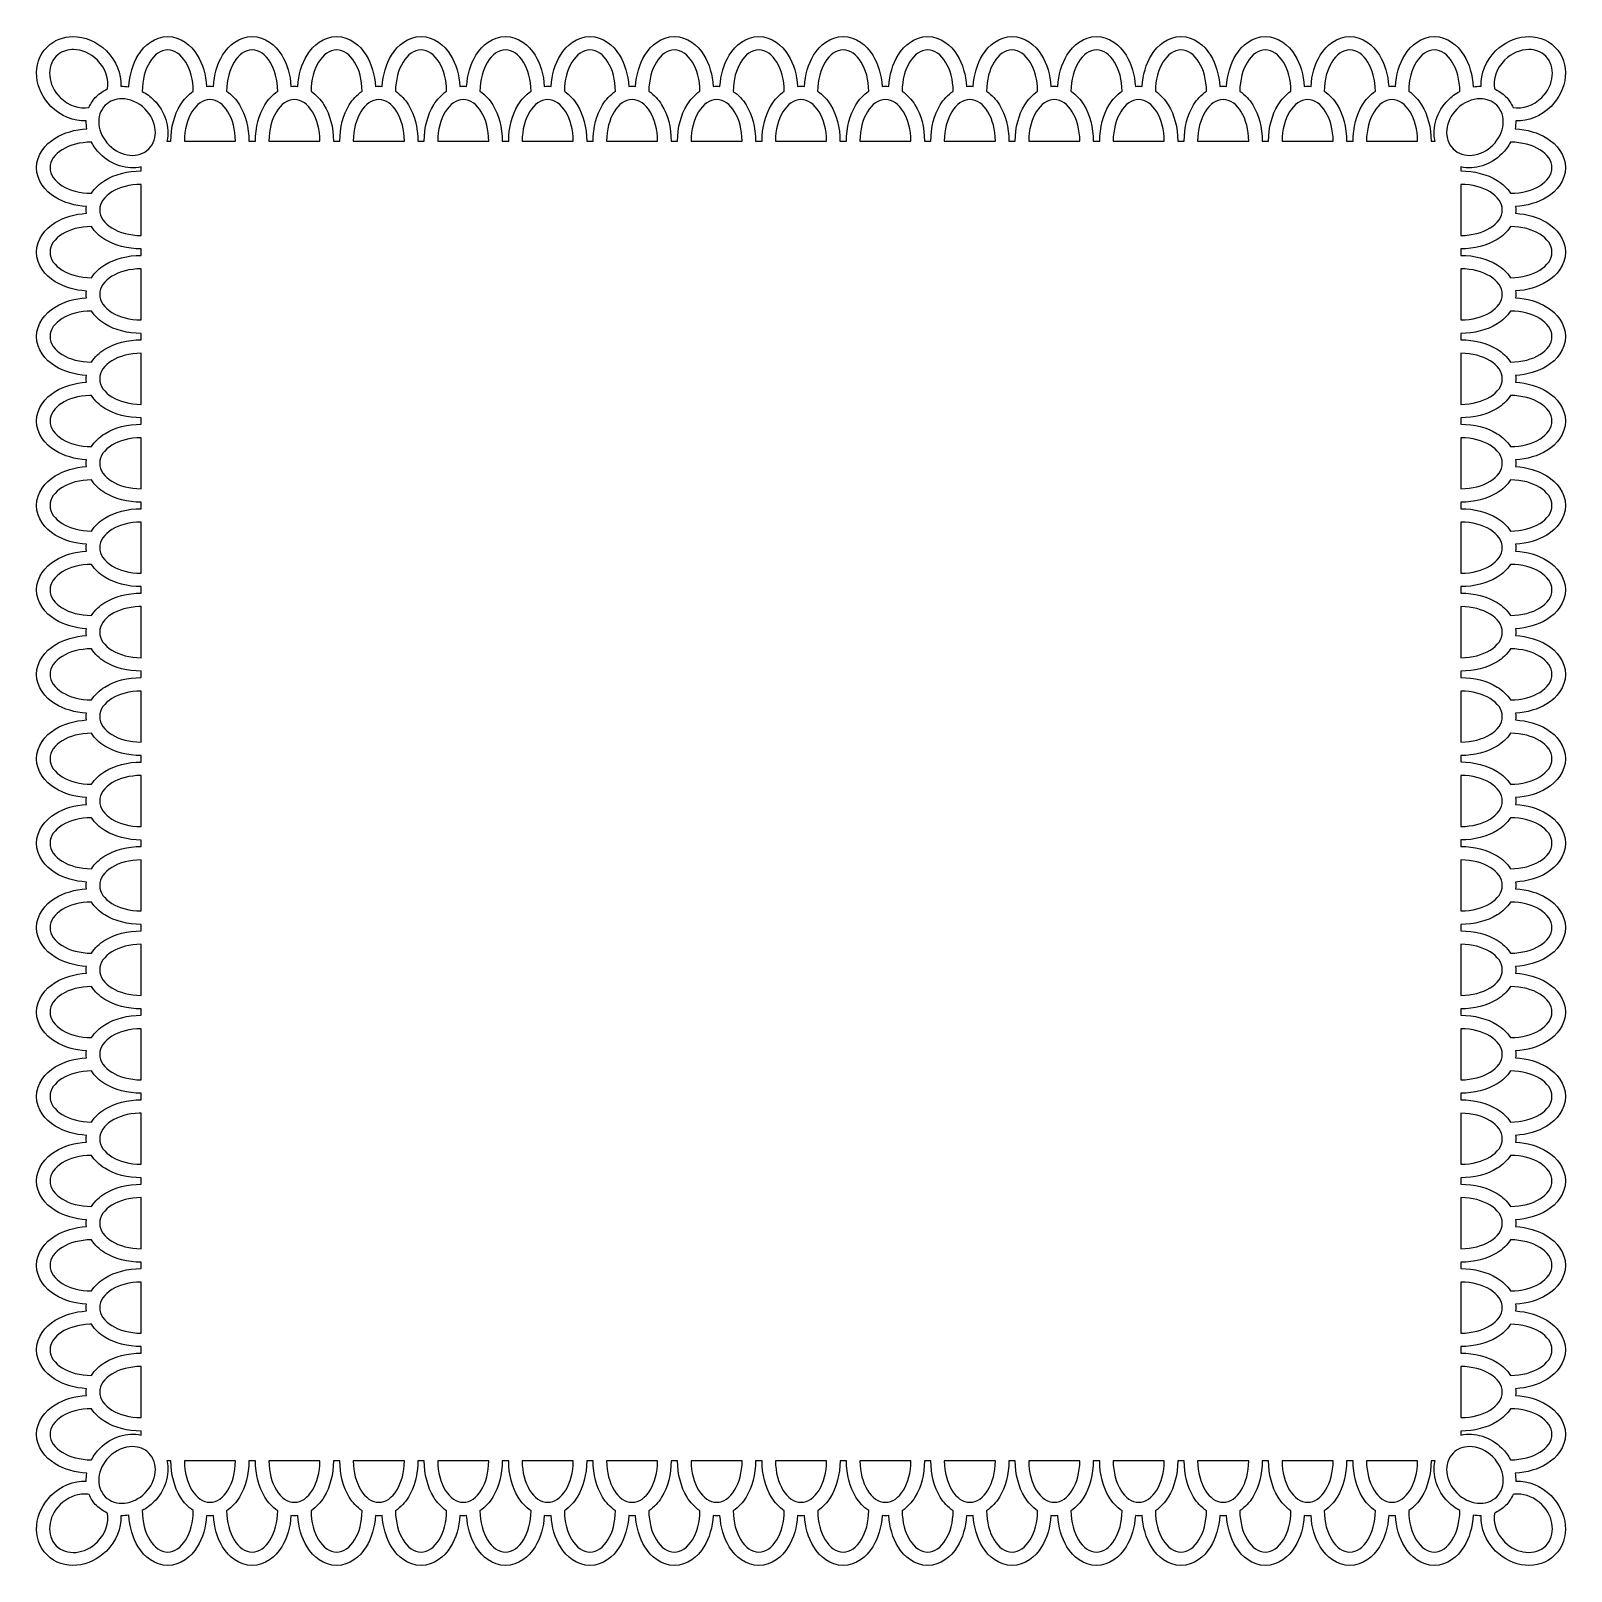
# Model space of a CAD drawing. Header units: centimetres. Extents: x -10.4 to 10.4, y -10.4 to 10.4.
import ezdxf

# ---------------------------------------------------------------- set-up
doc = ezdxf.new("R2010")
doc.units = ezdxf.units.CM
doc.header["$MEASUREMENT"] = 0
doc.layers.add('Camada 1', color=7, linetype='Continuous')

msp = doc.modelspace()

# ---------------------------------------------------------------- linework, layer by layer
at = {"layer": 'Camada 1'}
for points, knots in [([(-9.82832, 10.31581), (-9.95484, 10.31467), (-10.07801, 10.26961), (-10.174, 10.1736), (-10.174, 10.1736), (-10.39347, 9.95418), (-10.34413, 9.59504), (-10.12119, 9.37207), (-10.12119, 9.37207), (-9.9908, 9.24174), (-9.81411, 9.1707), (-9.64565, 9.17813), (-9.64565, 9.17813), (-9.64626, 9.14238), (-9.643, 9.10606), (-9.63665, 9.07023), (-9.63665, 9.07023), (-9.79701, 9.06137), (-9.94418, 9.01853), (-10.06496, 8.94431), (-10.06496, 8.94431), (-10.20156, 8.86044), (-10.31568, 8.72084), (-10.31568, 8.54579), (-10.31568, 8.54579), (-10.31568, 8.37074), (-10.20157, 8.23115), (-10.06496, 8.14725), (-10.06496, 8.14725), (-9.94558, 8.07393), (-9.80046, 8.03149), (-9.64229, 8.02192), (-9.64229, 8.02192), (-9.64404, 8.00687), (-9.64565, 7.99147), (-9.64565, 7.97583), (-9.64565, 7.97583), (-9.64565, 7.96019), (-9.64401, 7.94538), (-9.64229, 7.9303), (-9.64229, 7.9303), (-9.80046, 7.92072), (-9.94558, 7.87828), (-10.06496, 7.80497), (-10.06496, 7.80497), (-10.20156, 7.72104), (-10.31568, 7.58148), (-10.31568, 7.40643), (-10.31568, 7.40643), (-10.31568, 7.23138), (-10.20157, 7.09179), (-10.06496, 7.00791), (-10.06496, 7.00791), (-9.94574, 6.93465), (-9.8008, 6.89165), (-9.64284, 6.88199), (-9.64284, 6.88199), (-9.64453, 6.86715), (-9.64564, 6.85191), (-9.64564, 6.83646), (-9.64564, 6.83646), (-9.64564, 6.82101), (-9.64453, 6.80582), (-9.64284, 6.79093), (-9.64284, 6.79093), (-9.80082, 6.7813), (-9.94574, 6.73883), (-10.06496, 6.6656), (-10.06496, 6.6656), (-10.20156, 6.5817), (-10.31568, 6.44213), (-10.31568, 6.26708), (-10.31568, 6.26708), (-10.31568, 6.09203), (-10.20157, 5.95238), (-10.06496, 5.86854), (-10.06496, 5.86854), (-9.94574, 5.79528), (-9.8008, 5.75226), (-9.64284, 5.74265), (-9.64284, 5.74265), (-9.64453, 5.72775), (-9.64564, 5.71251), (-9.64564, 5.69706), (-9.64564, 5.69706), (-9.64564, 5.68166), (-9.64453, 5.66642), (-9.64284, 5.65153), (-9.64284, 5.65153), (-9.80082, 5.6419), (-9.94574, 5.5989), (-10.06496, 5.52564), (-10.06496, 5.52564), (-10.20156, 5.44177), (-10.31568, 5.30217), (-10.31568, 5.12712), (-10.31568, 5.12712), (-10.31568, 4.95207), (-10.20157, 4.81248), (-10.06496, 4.72858), (-10.06496, 4.72858), (-9.94558, 4.65526), (-9.80046, 4.6128), (-9.64229, 4.60325), (-9.64229, 4.60325), (-9.64404, 4.58827), (-9.64565, 4.57327), (-9.64565, 4.55772), (-9.64565, 4.55772), (-9.64565, 4.54229), (-9.64454, 4.52703), (-9.64285, 4.51219), (-9.64285, 4.51219), (-9.80083, 4.50256), (-9.94575, 4.45951), (-10.06497, 4.38625), (-10.06497, 4.38625), (-10.20157, 4.30238), (-10.31569, 4.16278), (-10.31569, 3.98773), (-10.31569, 3.98773), (-10.31569, 3.81268), (-10.20158, 3.67309), (-10.06497, 3.58921), (-10.06497, 3.58921), (-9.94559, 3.51589), (-9.80047, 3.47343), (-9.6423, 3.46388), (-9.6423, 3.46388), (-9.64405, 3.44883), (-9.64566, 3.43398), (-9.64566, 3.41832), (-9.64566, 3.41832), (-9.64566, 3.40271), (-9.64402, 3.38731), (-9.6423, 3.37223), (-9.6423, 3.37223), (-9.80047, 3.36268), (-9.94559, 3.32021), (-10.06497, 3.2469), (-10.06497, 3.2469), (-10.20157, 3.16303), (-10.31569, 3.02341), (-10.31569, 2.84836), (-10.31569, 2.84836), (-10.31569, 2.67331), (-10.20158, 2.53372), (-10.06497, 2.44984), (-10.06497, 2.44984), (-9.94559, 2.37652), (-9.80047, 2.33406), (-9.6423, 2.32451), (-9.6423, 2.32451), (-9.64405, 2.30946), (-9.64566, 2.29406), (-9.64566, 2.27839), (-9.64566, 2.27839), (-9.64566, 2.26278), (-9.64402, 2.24794), (-9.6423, 2.23291), (-9.6423, 2.23291), (-9.80047, 2.22333), (-9.94559, 2.18087), (-10.06497, 2.10755), (-10.06497, 2.10755), (-10.20157, 2.02368), (-10.31569, 1.88408), (-10.31569, 1.70903), (-10.31569, 1.70903), (-10.31569, 1.53398), (-10.20158, 1.39439), (-10.06497, 1.31049), (-10.06497, 1.31049), (-9.94559, 1.23717), (-9.80047, 1.19473), (-9.6423, 1.18516), (-9.6423, 1.18516), (-9.64405, 1.17011), (-9.64566, 1.15471), (-9.64566, 1.13907), (-9.64566, 1.13907), (-9.64566, 1.12351), (-9.64402, 1.10854), (-9.6423, 1.09354), (-9.6423, 1.09354), (-9.80047, 1.08396), (-9.94559, 1.04152), (-10.06497, 0.96821), (-10.06497, 0.96821), (-10.20157, 0.88431), (-10.31569, 0.74472), (-10.31569, 0.56967), (-10.31569, 0.56967), (-10.31569, 0.39462), (-10.20158, 0.25503), (-10.06497, 0.17115), (-10.06497, 0.17115), (-9.94575, 0.09789), (-9.80081, 0.05487), (-9.64285, 0.04523), (-9.64285, 0.04523), (-9.64454, 0.03039), (-9.64565, 0.01512), (-9.64565, -0.0003), (-9.64565, -0.0003), (-9.64565, -0.01573), (-9.64454, -0.03097), (-9.64285, -0.04583), (-9.64285, -0.04583), (-9.80065, -0.05551), (-9.94516, -0.09861), (-10.06441, -0.17177), (-10.06441, -0.17177), (-10.20104, -0.2554), (-10.31568, -0.39468), (-10.31568, -0.56968), (-10.31568, -0.56968), (-10.31568, -0.74475), (-10.20157, -0.88432), (-10.06496, -0.9682), (-10.06496, -0.9682), (-9.94574, -1.04152), (-9.8008, -1.08398), (-9.64284, -1.09361), (-9.64284, -1.09361), (-9.64453, -1.10843), (-9.64564, -1.12367), (-9.64564, -1.13914), (-9.64564, -1.13914), (-9.64564, -1.15454), (-9.64453, -1.16978), (-9.64284, -1.18467), (-9.64284, -1.18467), (-9.80082, -1.19427), (-9.94574, -1.2373), (-10.06496, -1.31053), (-10.06496, -1.31053), (-10.20156, -1.39448), (-10.31568, -1.53402), (-10.31568, -1.7091), (-10.31568, -1.7091), (-10.31568, -1.8841), (-10.20157, -2.02374), (-10.06496, -2.10762), (-10.06496, -2.10762), (-9.94558, -2.18094), (-9.80046, -2.2234), (-9.64229, -2.23295), (-9.64229, -2.23295), (-9.64404, -2.24798), (-9.64565, -2.26287), (-9.64565, -2.27848), (-9.64565, -2.27848), (-9.64565, -2.29412), (-9.64401, -2.30952), (-9.64229, -2.32452), (-9.64229, -2.32452), (-9.80046, -2.33415), (-9.94558, -2.37659), (-10.06496, -2.44993), (-10.06496, -2.44993), (-10.20156, -2.5338), (-10.31568, -2.67334), (-10.31568, -2.84845), (-10.31568, -2.84845), (-10.31568, -3.02347), (-10.20157, -3.16309), (-10.06496, -3.24699), (-10.06496, -3.24699), (-9.94558, -3.32033), (-9.80046, -3.36277), (-9.64229, -3.3723), (-9.64229, -3.3723), (-9.64404, -3.38741), (-9.64565, -3.40222), (-9.64565, -3.41783), (-9.64565, -3.41783), (-9.64565, -3.43347), (-9.64401, -3.44887), (-9.64229, -3.46395), (-9.64229, -3.46395), (-9.80046, -3.4735), (-9.94558, -3.51602), (-10.06496, -3.58928), (-10.06496, -3.58928), (-10.20156, -3.67315), (-10.31568, -3.81277), (-10.31568, -3.9878), (-10.31568, -3.9878), (-10.31568, -4.1629), (-10.20157, -4.30247), (-10.06496, -4.38639), (-10.06496, -4.38639), (-9.94558, -4.45968), (-9.80046, -4.50209), (-9.64229, -4.5117), (-9.64229, -4.5117), (-9.64404, -4.52673), (-9.64565, -4.54213), (-9.64565, -4.55776), (-9.64565, -4.55776), (-9.64565, -4.57337), (-9.64401, -4.58824), (-9.64229, -4.60329), (-9.64229, -4.60329), (-9.80046, -4.61289), (-9.94558, -4.65533), (-10.06496, -4.7286), (-10.06496, -4.7286), (-10.20156, -4.81258), (-10.31568, -4.95209), (-10.31568, -5.12719), (-10.31568, -5.12719), (-10.31568, -5.30219), (-10.20157, -5.44175), (-10.06496, -5.52571), (-10.06496, -5.52571), (-9.94574, -5.59895), (-9.8008, -5.64194), (-9.64284, -5.65157), (-9.64284, -5.65157), (-9.64453, -5.66647), (-9.64564, -5.68171), (-9.64564, -5.6971), (-9.64564, -5.6971), (-9.64564, -5.71271), (-9.644, -5.72766), (-9.64228, -5.74263), (-9.64228, -5.74263), (-9.80045, -5.75223), (-9.94557, -5.79467), (-10.06495, -5.86802), (-10.06495, -5.86802), (-10.20155, -5.95192), (-10.31567, -6.09146), (-10.31567, -6.26656), (-10.31567, -6.26656), (-10.31567, -6.44156), (-10.20156, -6.5812), (-10.06495, -6.66508), (-10.06495, -6.66508), (-9.94573, -6.7384), (-9.80079, -6.78139), (-9.64283, -6.79102), (-9.64283, -6.79102), (-9.64452, -6.80584), (-9.64563, -6.82108), (-9.64563, -6.83655), (-9.64563, -6.83655), (-9.64563, -6.85195), (-9.64452, -6.86719), (-9.64283, -6.88208), (-9.64283, -6.88208), (-9.80081, -6.89168), (-9.94573, -6.93471), (-10.06495, -7.00802), (-10.06495, -7.00802), (-10.20155, -7.09189), (-10.31567, -7.23143), (-10.31567, -7.40654), (-10.31567, -7.40654), (-10.31567, -7.58154), (-10.20156, -7.72118), (-10.06495, -7.80506), (-10.06495, -7.80506), (-9.94557, -7.87838), (-9.80045, -7.92084), (-9.64228, -7.93039), (-9.64228, -7.93039), (-9.64403, -7.94542), (-9.64564, -7.96037), (-9.64564, -7.97592), (-9.64564, -7.97592), (-9.64564, -7.99132), (-9.64453, -8.00656), (-9.64284, -8.02145), (-9.64284, -8.02145), (-9.80082, -8.03108), (-9.94574, -8.07416), (-10.06496, -8.14739), (-10.06496, -8.14739), (-10.20156, -8.23126), (-10.31568, -8.37088), (-10.31568, -8.54591), (-10.31568, -8.54591), (-10.31568, -8.72098), (-10.20157, -8.86055), (-10.06496, -8.94445), (-10.06496, -8.94445), (-9.94405, -9.01877), (-9.79665, -9.06155), (-9.6361, -9.07037), (-9.6361, -9.07037), (-9.6425, -9.10627), (-9.6451, -9.1425), (-9.64454, -9.17832), (-9.64454, -9.17832), (-9.81332, -9.17046), (-9.99054, -9.241), (-10.12119, -9.3717), (-10.12119, -9.3717), (-10.34413, -9.59461), (-10.39347, -9.95434), (-10.174, -10.17381), (-10.174, -10.17381), (-9.95458, -10.39323), (-9.59485, -10.34444), (-9.37192, -10.12145), (-9.37192, -10.12145), (-9.24169, -9.99122), (-9.1707, -9.81424), (-9.17798, -9.64594), (-9.17798, -9.64594), (-9.14208, -9.6466), (-9.10607, -9.64284), (-9.07003, -9.63639), (-9.07003, -9.63639), (-9.06122, -9.79697), (-9.01838, -9.94439), (-8.94414, -10.06525), (-8.94414, -10.06525), (-8.86024, -10.20185), (-8.72065, -10.31594), (-8.5456, -10.31594), (-8.5456, -10.31594), (-8.37055, -10.31594), (-8.23096, -10.20185), (-8.14708, -10.06525), (-8.14708, -10.06525), (-8.07376, -9.94584), (-8.0313, -9.80075), (-8.02175, -9.64253), (-8.02175, -9.64253), (-8.00685, -9.64422), (-7.99164, -9.64533), (-7.97622, -9.64533), (-7.97622, -9.64533), (-7.96056, -9.64533), (-7.94516, -9.6443), (-7.93013, -9.64253), (-7.93013, -9.64253), (-7.92055, -9.80072), (-7.87809, -9.94585), (-7.80477, -10.06525), (-7.80477, -10.06525), (-7.7209, -10.20185), (-7.5813, -10.31594), (-7.40625, -10.31594), (-7.40625, -10.31594), (-7.2312, -10.31594), (-7.09161, -10.20185), (-7.00771, -10.06525), (-7.00771, -10.06525), (-6.93439, -9.94584), (-6.89195, -9.80075), (-6.88238, -9.64253), (-6.88238, -9.64253), (-6.86733, -9.6443), (-6.85193, -9.64533), (-6.83629, -9.64533), (-6.83629, -9.64533), (-6.82065, -9.64533), (-6.80584, -9.6443), (-6.79076, -9.64253), (-6.79076, -9.64253), (-6.78118, -9.80072), (-6.73877, -9.94585), (-6.66543, -10.06525), (-6.66543, -10.06525), (-6.5815, -10.20185), (-6.44194, -10.31594), (-6.26689, -10.31594), (-6.26689, -10.31594), (-6.09184, -10.31594), (-5.95225, -10.20185), (-5.86837, -10.06525), (-5.86837, -10.06525), (-5.79505, -9.94584), (-5.75203, -9.80075), (-5.74243, -9.64253), (-5.74243, -9.64253), (-5.72753, -9.64422), (-5.71235, -9.64533), (-5.6969, -9.64533), (-5.6969, -9.64533), (-5.68137, -9.64533), (-5.66637, -9.6443), (-5.65137, -9.64253), (-5.65137, -9.64253), (-5.64182, -9.80072), (-5.59935, -9.94585), (-5.52604, -10.06525), (-5.52604, -10.06525), (-5.44214, -10.20185), (-5.30255, -10.31594), (-5.1275, -10.31594), (-5.1275, -10.31594), (-4.95245, -10.31594), (-4.81291, -10.20185), (-4.72898, -10.06525), (-4.72898, -10.06525), (-4.65566, -9.94584), (-4.61264, -9.80075), (-4.60306, -9.64253), (-4.60306, -9.64253), (-4.58822, -9.64422), (-4.573, -9.64533), (-4.55758, -9.64533), (-4.55758, -9.64533), (-4.54215, -9.64533), (-4.52689, -9.64422), (-4.51199, -9.64253), (-4.51199, -9.64253), (-4.50244, -9.80072), (-4.45944, -9.94585), (-4.3861, -10.06525), (-4.3861, -10.06525), (-4.30223, -10.20185), (-4.16261, -10.31594), (-3.98756, -10.31594), (-3.98756, -10.31594), (-3.81251, -10.31594), (-3.67297, -10.20185), (-3.58904, -10.06525), (-3.58904, -10.06525), (-3.51572, -9.94584), (-3.47326, -9.80075), (-3.46371, -9.64253), (-3.46371, -9.64253), (-3.44873, -9.6443), (-3.43373, -9.64533), (-3.41818, -9.64533), (-3.41818, -9.64533), (-3.40275, -9.64533), (-3.38754, -9.64422), (-3.37265, -9.64253), (-3.37265, -9.64253), (-3.3631, -9.80072), (-3.32008, -9.94585), (-3.24673, -10.06525), (-3.24673, -10.06525), (-3.16286, -10.20185), (-3.02326, -10.31594), (-2.84821, -10.31594), (-2.84821, -10.31594), (-2.67316, -10.31594), (-2.53357, -10.20185), (-2.44969, -10.06525), (-2.44969, -10.06525), (-2.37635, -9.94584), (-2.33388, -9.80075), (-2.32436, -9.64253), (-2.32436, -9.64253), (-2.30931, -9.6443), (-2.29446, -9.64533), (-2.2788, -9.64533), (-2.2788, -9.64533), (-2.26319, -9.64533), (-2.24779, -9.6443), (-2.23271, -9.64253), (-2.23271, -9.64253), (-2.22313, -9.80072), (-2.18069, -9.94585), (-2.10738, -10.06525), (-2.10738, -10.06525), (-2.02348, -10.20185), (-1.88389, -10.31594), (-1.70884, -10.31594), (-1.70884, -10.31594), (-1.53379, -10.31594), (-1.3942, -10.20185), (-1.31032, -10.06525), (-1.31032, -10.06525), (-1.237, -9.94584), (-1.19454, -9.80075), (-1.18499, -9.64253), (-1.18499, -9.64253), (-1.16994, -9.6443), (-1.15454, -9.64533), (-1.1389, -9.64533), (-1.1389, -9.64533), (-1.12324, -9.64533), (-1.10839, -9.6443), (-1.09334, -9.64253), (-1.09334, -9.64253), (-1.08379, -9.80072), (-1.04138, -9.94585), (-0.96801, -10.06525), (-0.96801, -10.06525), (-0.88414, -10.20185), (-0.74454, -10.31594), (-0.56949, -10.31594), (-0.56949, -10.31594), (-0.39444, -10.31594), (-0.25485, -10.20185), (-0.17097, -10.06525), (-0.17097, -10.06525), (-0.0976, -9.94584), (-0.05519, -9.80075), (-0.04558, -9.64253), (-0.04558, -9.64253), (-0.03053, -9.6443), (-0.01513, -9.64533), (0.00051, -9.64533), (0.00051, -9.64533), (0.01607, -9.64533), (0.03107, -9.6443), (0.04604, -9.64253), (0.04604, -9.64253), (0.05567, -9.80059), (0.09824, -9.94532), (0.17137, -10.06473), (0.17137, -10.06473), (0.25508, -10.20133), (0.39436, -10.31593), (0.56936, -10.31593), (0.56936, -10.31593), (0.74436, -10.31593), (0.884, -10.20184), (0.96788, -10.06524), (0.96788, -10.06524), (1.04125, -9.94583), (1.08424, -9.80074), (1.09382, -9.64252), (1.09382, -9.64252), (1.10872, -9.64429), (1.12388, -9.64532), (1.13935, -9.64532), (1.13935, -9.64532), (1.15475, -9.64532), (1.16999, -9.64421), (1.18488, -9.64252), (1.18488, -9.64252), (1.19443, -9.80071), (1.23745, -9.94584), (1.31082, -10.06524), (1.31082, -10.06524), (1.39469, -10.20184), (1.53431, -10.31593), (1.70934, -10.31593), (1.70934, -10.31593), (1.88436, -10.31593), (2.02398, -10.20184), (2.10788, -10.06524), (2.10788, -10.06524), (2.18122, -9.94583), (2.22366, -9.80074), (2.23319, -9.64252), (2.23319, -9.64252), (2.24809, -9.64421), (2.26333, -9.64532), (2.27872, -9.64532), (2.27872, -9.64532), (2.2942, -9.64532), (2.30939, -9.64421), (2.32428, -9.64252), (2.32428, -9.64252), (2.33381, -9.80071), (2.37683, -9.94584), (2.4502, -10.06524), (2.4502, -10.06524), (2.53407, -10.20184), (2.67369, -10.31593), (2.84872, -10.31593), (2.84872, -10.31593), (3.02382, -10.31593), (3.16339, -10.20184), (3.24726, -10.06524), (3.24726, -10.06524), (3.3206, -9.94583), (3.36304, -9.80074), (3.37259, -9.64252), (3.37259, -9.64252), (3.38767, -9.64429), (3.40249, -9.64532), (3.4182, -9.64532), (3.4182, -9.64532), (3.43381, -9.64532), (3.44921, -9.64429), (3.46424, -9.64252), (3.46424, -9.64252), (3.47377, -9.80071), (3.51628, -9.94584), (3.58955, -10.06524), (3.58955, -10.06524), (3.67345, -10.20184), (3.81304, -10.31593), (3.98809, -10.31593), (3.98809, -10.31593), (4.16316, -10.31593), (4.30273, -10.20184), (4.38666, -10.06524), (4.38666, -10.06524), (4.45995, -9.94583), (4.50236, -9.80074), (4.51199, -9.64252), (4.51199, -9.64252), (4.52699, -9.64429), (4.54189, -9.64532), (4.55752, -9.64532), (4.55752, -9.64532), (4.57313, -9.64532), (4.58853, -9.64429), (4.60356, -9.64252), (4.60356, -9.64252), (4.61316, -9.80071), (4.6556, -9.94584), (4.72889, -10.06524), (4.72889, -10.06524), (4.81284, -10.20184), (4.95238, -10.31593), (5.12746, -10.31593), (5.12746, -10.31593), (5.30246, -10.31593), (5.4421, -10.20184), (5.52598, -10.06524), (5.52598, -10.06524), (5.5993, -9.94583), (5.64176, -9.80074), (5.65131, -9.64252), (5.65131, -9.64252), (5.66634, -9.64429), (5.68174, -9.64532), (5.69743, -9.64532), (5.69743, -9.64532), (5.71307, -9.64532), (5.72783, -9.64429), (5.74296, -9.64252), (5.74296, -9.64252), (5.75251, -9.80071), (5.79492, -9.94584), (5.86829, -10.06524), (5.86829, -10.06524), (5.95216, -10.20184), (6.0917, -10.31593), (6.26681, -10.31593), (6.26681, -10.31593), (6.44192, -10.31593), (6.58145, -10.20184), (6.66533, -10.06524), (6.66533, -10.06524), (6.7387, -9.94583), (6.78169, -9.80074), (6.79127, -9.64252), (6.79127, -9.64252), (6.80617, -9.64421), (6.82133, -9.64532), (6.8368, -9.64532), (6.8368, -9.64532), (6.85236, -9.64532), (6.86739, -9.64429), (6.88233, -9.64252), (6.88233, -9.64252), (6.89188, -9.80071), (6.93437, -9.94584), (7.00766, -10.06524), (7.00766, -10.06524), (7.09161, -10.20184), (7.23115, -10.31593), (7.40618, -10.31593), (7.40618, -10.31593), (7.58125, -10.31593), (7.72082, -10.20184), (7.80475, -10.06524), (7.80475, -10.06524), (7.87807, -9.94583), (7.92106, -9.80074), (7.93061, -9.64252), (7.93061, -9.64252), (7.94551, -9.64421), (7.96075, -9.64532), (7.97614, -9.64532), (7.97614, -9.64532), (7.99162, -9.64532), (8.00681, -9.64421), (8.0217, -9.64252), (8.0217, -9.64252), (8.0313, -9.80071), (8.07433, -9.94584), (8.14762, -10.06524), (8.14762, -10.06524), (8.23149, -10.20184), (8.37111, -10.31593), (8.54614, -10.31593), (8.54614, -10.31593), (8.72124, -10.31593), (8.86081, -10.20184), (8.94468, -10.06524), (8.94468, -10.06524), (9.01895, -9.94443), (9.06173, -9.79724), (9.0706, -9.63691), (9.0706, -9.63691), (9.10642, -9.64329), (9.1428, -9.64604), (9.17855, -9.64535), (9.17855, -9.64535), (9.17109, -9.81384), (9.24155, -9.99113), (9.37193, -10.12144), (9.37193, -10.12144), (9.59492, -10.34443), (9.95457, -10.39319), (10.17404, -10.1738), (10.17404, -10.1738), (10.39349, -9.9543), (10.34467, -9.59457), (10.12168, -9.37169), (10.12168, -9.37169), (9.9914, -9.2413), (9.8141, -9.17082), (9.64559, -9.17831), (9.64559, -9.17831), (9.64625, -9.14217), (9.64316, -9.10597), (9.63665, -9.06975), (9.63665, -9.06975), (9.79701, -9.06086), (9.94418, -9.01858), (10.06498, -8.94444), (10.06498, -8.94444), (10.20156, -8.86054), (10.31565, -8.721), (10.31565, -8.5459), (10.31565, -8.5459), (10.31565, -8.3709), (10.20156, -8.23126), (10.06498, -8.14738), (10.06498, -8.14738), (9.94571, -8.07414), (9.80077, -8.03107), (9.64284, -8.02144), (9.64284, -8.02144), (9.64453, -8.00654), (9.64559, -7.9913), (9.64559, -7.97591), (9.64559, -7.97591), (9.64559, -7.96035), (9.64456, -7.94535), (9.64284, -7.93038), (9.64284, -7.93038), (9.80077, -7.92078), (9.94571, -7.87826), (10.06498, -7.80505), (10.06498, -7.80505), (10.20156, -7.72118), (10.31565, -7.58156), (10.31565, -7.40653), (10.31565, -7.40653), (10.31565, -7.23146), (10.20156, -7.09189), (10.06498, -7.00801), (10.06498, -7.00801), (9.94571, -6.93469), (9.80077, -6.8917), (9.64284, -6.88207), (9.64284, -6.88207), (9.64453, -6.86717), (9.64559, -6.85193), (9.64559, -6.83654), (9.64559, -6.83654), (9.64559, -6.82106), (9.64456, -6.8059), (9.64284, -6.79101), (9.64284, -6.79101), (9.80077, -6.78138), (9.94571, -6.73838), (10.06498, -6.66507), (10.06498, -6.66507), (10.20156, -6.5812), (10.31565, -6.44158), (10.31565, -6.26655), (10.31565, -6.26655), (10.31565, -6.09148), (10.20156, -5.95191), (10.06498, -5.86801), (10.06498, -5.86801), (9.94571, -5.79472), (9.80077, -5.75231), (9.64284, -5.74262), (9.64284, -5.74262), (9.64453, -5.72767), (9.64559, -5.71262), (9.64559, -5.69709), (9.64559, -5.69709), (9.64559, -5.68169), (9.64456, -5.66645), (9.64284, -5.65156), (9.64284, -5.65156), (9.80077, -5.64193), (9.94571, -5.59893), (10.06498, -5.5257), (10.06498, -5.5257), (10.20156, -5.44175), (10.31565, -5.30221), (10.31565, -5.12718), (10.31565, -5.12718), (10.31565, -4.95208), (10.20156, -4.81254), (10.06498, -4.72859), (10.06498, -4.72859), (9.94571, -4.65538), (9.80077, -4.61289), (9.64284, -4.60328), (9.64284, -4.60328), (9.64453, -4.58825), (9.64559, -4.57336), (9.64559, -4.55775), (9.64559, -4.55775), (9.64559, -4.54211), (9.64456, -4.52671), (9.64284, -4.51169), (9.64284, -4.51169), (9.80077, -4.50201), (9.94571, -4.45957), (10.06498, -4.38638), (10.06498, -4.38638), (10.20156, -4.30243), (10.31565, -4.16289), (10.31565, -3.98779), (10.31565, -3.98779), (10.31565, -3.81279), (10.20156, -3.67315), (10.06498, -3.58927), (10.06498, -3.58927), (9.94571, -3.51606), (9.80077, -3.47357), (9.64284, -3.46394), (9.64284, -3.46394), (9.64453, -3.44894), (9.64559, -3.43346), (9.64559, -3.41782), (9.64559, -3.41782), (9.64559, -3.40221), (9.64456, -3.38742), (9.64284, -3.37229), (9.64284, -3.37229), (9.80077, -3.36269), (9.94571, -3.32017), (10.06498, -3.24698), (10.06498, -3.24698), (10.20156, -3.16308), (10.31565, -3.02349), (10.31565, -2.84844), (10.31565, -2.84844), (10.31565, -2.67337), (10.20156, -2.5338), (10.06498, -2.44992), (10.06498, -2.44992), (9.94571, -2.3766), (9.80077, -2.33422), (9.64284, -2.32451), (9.64284, -2.32451), (9.64453, -2.30951), (9.64559, -2.29411), (9.64559, -2.27847), (9.64559, -2.27847), (9.64559, -2.26286), (9.64456, -2.24799), (9.64284, -2.23294), (9.64284, -2.23294), (9.80077, -2.22334), (9.94571, -2.18082), (10.06498, -2.10761), (10.06498, -2.10761), (10.20156, -2.02374), (10.31565, -1.88412), (10.31565, -1.70909), (10.31565, -1.70909), (10.31565, -1.53402), (10.20156, -1.39445), (10.06498, -1.31052), (10.06498, -1.31052), (9.94571, -1.23728), (9.80077, -1.19426), (9.64284, -1.18466), (9.64284, -1.18466), (9.64453, -1.16976), (9.64559, -1.15452), (9.64559, -1.13913), (9.64559, -1.13913), (9.64559, -1.12365), (9.64456, -1.10849), (9.64284, -1.0936), (9.64284, -1.0936), (9.80077, -1.08397), (9.94571, -1.04148), (10.06498, -0.96819), (10.06498, -0.96819), (10.20156, -0.88432), (10.31565, -0.74478), (10.31565, -0.56967), (10.31565, -0.56967), (10.31565, -0.39467), (10.20156, -0.25503), (10.06498, -0.17115), (10.06498, -0.17115), (9.94571, -0.09783), (9.80077, -0.05489), (9.64284, -0.04521), (9.64284, -0.04521), (9.64453, -0.03034), (9.64559, -0.0151), (9.64559, 0.00032), (9.64559, 0.00032), (9.64559, 0.01575), (9.64456, 0.03099), (9.64284, 0.04583), (9.64284, 0.04583), (9.80061, 0.05551), (9.94513, 0.09864), (10.0644, 0.17175), (10.0644, 0.17175), (10.20098, 0.25549), (10.31565, 0.39466), (10.31565, 0.56971), (10.31565, 0.56971), (10.31565, 0.74476), (10.20156, 0.88435), (10.06498, 0.96825), (10.06498, 0.96825), (9.94571, 1.04149), (9.80077, 1.08398), (9.64284, 1.09358), (9.64284, 1.09358), (9.64453, 1.10861), (9.64559, 1.12348), (9.64559, 1.13911), (9.64559, 1.13911), (9.64559, 1.15474), (9.64456, 1.17017), (9.64284, 1.1852), (9.64284, 1.1852), (9.80077, 1.19483), (9.94571, 1.23732), (10.06498, 1.31053), (10.06498, 1.31053), (10.20156, 1.39443), (10.31565, 1.53402), (10.31565, 1.70907), (10.31565, 1.70907), (10.31565, 1.88412), (10.20156, 2.02371), (10.06498, 2.10759), (10.06498, 2.10759), (9.94571, 2.18085), (9.80077, 2.22329), (9.64284, 2.23295), (9.64284, 2.23295), (9.64453, 2.24798), (9.64559, 2.26282), (9.64559, 2.27843), (9.64559, 2.27843), (9.64559, 2.29409), (9.64456, 2.30949), (9.64284, 2.32455), (9.64284, 2.32455), (9.80077, 2.33418), (9.94571, 2.37665), (10.06498, 2.44988), (10.06498, 2.44988), (10.20156, 2.53375), (10.31565, 2.67335), (10.31565, 2.8484), (10.31565, 2.8484), (10.31565, 3.02345), (10.20156, 3.1631), (10.06498, 3.24694), (10.06498, 3.24694), (9.94571, 3.3202), (9.80077, 3.36264), (9.64284, 3.37227), (9.64284, 3.37227), (9.64453, 3.38732), (9.64559, 3.40272), (9.64559, 3.41836), (9.64559, 3.41836), (9.64559, 3.43402), (9.64456, 3.44887), (9.64284, 3.46392), (9.64284, 3.46392), (9.80077, 3.47355), (9.94571, 3.51599), (10.06498, 3.58925), (10.06498, 3.58925), (10.20156, 3.67312), (10.31565, 3.81272), (10.31565, 3.98777), (10.31565, 3.98777), (10.31565, 4.16282), (10.20156, 4.30241), (10.06498, 4.38629), (10.06498, 4.38629), (9.94571, 4.45955), (9.80077, 4.5026), (9.64284, 4.51223), (9.64284, 4.51223), (9.64453, 4.52713), (9.64559, 4.54231), (9.64559, 4.55776), (9.64559, 4.55776), (9.64559, 4.57329), (9.64456, 4.58829), (9.64284, 4.60329), (9.64284, 4.60329), (9.80077, 4.61292), (9.94571, 4.65541), (10.06498, 4.72862), (10.06498, 4.72862), (10.20156, 4.81252), (10.31565, 4.95211), (10.31565, 5.12716), (10.31565, 5.12716), (10.31565, 5.30221), (10.20156, 5.44175), (10.06498, 5.52568), (10.06498, 5.52568), (9.94571, 5.59894), (9.80077, 5.64194), (9.64284, 5.65157), (9.64284, 5.65157), (9.64453, 5.66647), (9.64559, 5.68171), (9.64559, 5.6971), (9.64559, 5.6971), (9.64559, 5.71258), (9.64456, 5.72779), (9.64284, 5.74269), (9.64284, 5.74269), (9.80077, 5.75229), (9.94571, 5.79532), (10.06498, 5.86858), (10.06498, 5.86858), (10.20156, 5.95245), (10.31565, 6.09207), (10.31565, 6.26712), (10.31565, 6.26712), (10.31565, 6.44217), (10.20156, 6.58171), (10.06498, 6.66564), (10.06498, 6.66564), (9.94571, 6.7389), (9.80077, 6.78137), (9.64284, 6.79097), (9.64284, 6.79097), (9.64453, 6.80587), (9.64559, 6.82105), (9.64559, 6.8365), (9.64559, 6.8365), (9.64559, 6.85195), (9.64456, 6.86719), (9.64284, 6.88203), (9.64284, 6.88203), (9.80077, 6.89169), (9.94571, 6.93471), (10.06498, 7.00795), (10.06498, 7.00795), (10.20156, 7.09182), (10.31565, 7.23142), (10.31565, 7.40647), (10.31565, 7.40647), (10.31565, 7.58152), (10.20156, 7.72111), (10.06498, 7.80501), (10.06498, 7.80501), (9.94571, 7.87822), (9.80077, 7.92071), (9.64284, 7.93034), (9.64284, 7.93034), (9.64453, 7.94524), (9.64559, 7.96042), (9.64559, 7.97587), (9.64559, 7.97587), (9.64559, 7.99148), (9.64456, 8.00688), (9.64284, 8.02196), (9.64284, 8.02196), (9.80077, 8.03159), (9.94571, 8.07408), (10.06498, 8.14729), (10.06498, 8.14729), (10.20156, 8.23119), (10.31565, 8.37078), (10.31565, 8.54583), (10.31565, 8.54583), (10.31565, 8.72088), (10.20156, 8.86047), (10.06498, 8.94435), (10.06498, 8.94435), (9.94417, 9.01857), (9.79698, 9.06079), (9.63665, 9.06968), (9.63665, 9.06968), (9.64316, 9.10585), (9.64567, 9.14215), (9.64506, 9.17816), (9.64506, 9.17816), (9.81371, 9.17054), (9.99124, 9.24161), (10.12168, 9.3721), (10.12168, 9.3721), (10.34467, 9.59509), (10.39346, 9.95421), (10.17404, 10.17363), (10.17404, 10.17363), (9.95454, 10.39308), (9.59489, 10.34434), (9.37193, 10.12135), (9.37193, 10.12135), (9.2417, 9.99115), (9.17122, 9.8142), (9.17855, 9.64581), (9.17855, 9.64581), (9.17707, 9.64584), (9.17559, 9.64581), (9.17403, 9.64581), (9.17403, 9.64581), (9.13953, 9.64615), (9.10466, 9.64303), (9.07008, 9.63681), (9.07008, 9.63681), (9.06114, 9.79717), (9.01894, 9.94434), (8.94469, 10.06514), (8.94469, 10.06514), (8.86082, 10.20172), (8.72128, 10.31581), (8.54615, 10.31581), (8.54615, 10.31581), (8.37115, 10.31581), (8.23151, 10.20172), (8.14763, 10.06514), (8.14763, 10.06514), (8.07434, 9.94573), (8.03132, 9.80061), (8.02171, 9.64242), (8.02171, 9.64242), (8.00687, 9.64417), (7.99163, 9.64578), (7.97615, 9.64578), (7.97615, 9.64578), (7.96075, 9.64578), (7.94551, 9.64414), (7.93062, 9.64242), (7.93062, 9.64242), (7.92109, 9.80061), (7.87807, 9.94574), (7.80476, 10.06514), (7.80476, 10.06514), (7.72081, 10.20172), (7.58127, 10.31581), (7.40619, 10.31581), (7.40619, 10.31581), (7.23119, 10.31581), (7.09155, 10.20172), (7.00767, 10.06514), (7.00767, 10.06514), (6.93435, 9.94573), (6.89189, 9.80061), (6.88234, 9.64242), (6.88234, 9.64242), (6.86742, 9.64417), (6.85236, 9.64578), (6.83681, 9.64578), (6.83681, 9.64578), (6.82141, 9.64578), (6.80617, 9.64414), (6.79128, 9.64242), (6.79128, 9.64242), (6.78173, 9.80061), (6.73873, 9.94574), (6.66534, 10.06514), (6.66534, 10.06514), (6.58147, 10.20172), (6.44193, 10.31581), (6.26682, 10.31581), (6.26682, 10.31581), (6.09171, 10.31581), (5.95218, 10.20172), (5.8683, 10.06514), (5.8683, 10.06514), (5.79493, 9.94573), (5.75252, 9.80061), (5.74297, 9.64242), (5.74297, 9.64242), (5.72786, 9.64419), (5.71307, 9.64578), (5.69744, 9.64578), (5.69744, 9.64578), (5.68175, 9.64578), (5.66635, 9.64419), (5.65132, 9.64242), (5.65132, 9.64242), (5.64177, 9.80061), (5.59928, 9.94574), (5.52599, 10.06514), (5.52599, 10.06514), (5.44212, 10.20172), (5.3025, 10.31581), (5.12747, 10.31581), (5.12747, 10.31581), (4.9524, 10.31581), (4.81283, 10.20172), (4.7289, 10.06514), (4.7289, 10.06514), (4.65558, 9.94573), (4.61317, 9.80061), (4.60357, 9.64242), (4.60357, 9.64242), (4.58854, 9.64419), (4.57314, 9.64578), (4.55753, 9.64578), (4.55753, 9.64578), (4.54189, 9.64578), (4.52702, 9.64419), (4.512, 9.64242), (4.512, 9.64242), (4.50237, 9.80061), (4.45993, 9.94574), (4.38667, 10.06514), (4.38667, 10.06514), (4.30272, 10.20172), (4.16318, 10.31581), (3.9881, 10.31581), (3.9881, 10.31581), (3.81308, 10.31581), (3.67346, 10.20172), (3.58956, 10.06514), (3.58956, 10.06514), (3.51627, 9.94573), (3.47378, 9.80061), (3.46425, 9.64242), (3.46425, 9.64242), (3.44922, 9.64419), (3.43382, 9.64578), (3.41821, 9.64578), (3.41821, 9.64578), (3.40249, 9.64578), (3.3877, 9.64419), (3.3726, 9.64242), (3.3726, 9.64242), (3.36305, 9.80061), (3.32061, 9.94574), (3.24727, 10.06514), (3.24727, 10.06514), (3.1634, 10.20172), (3.02386, 10.31581), (2.84873, 10.31581), (2.84873, 10.31581), (2.67373, 10.31581), (2.53409, 10.20172), (2.45021, 10.06514), (2.45021, 10.06514), (2.37687, 9.94573), (2.33385, 9.80061), (2.32429, 9.64242), (2.32429, 9.64242), (2.30939, 9.64417), (2.29421, 9.64578), (2.27873, 9.64578), (2.27873, 9.64578), (2.26333, 9.64578), (2.24809, 9.64414), (2.2332, 9.64242), (2.2332, 9.64242), (2.22367, 9.80061), (2.18124, 9.94574), (2.10789, 10.06514), (2.10789, 10.06514), (2.02399, 10.20172), (1.8844, 10.31581), (1.70935, 10.31581), (1.70935, 10.31581), (1.53428, 10.31581), (1.39471, 10.20172), (1.31083, 10.06514), (1.31083, 10.06514), (1.23749, 9.94573), (1.19447, 9.80061), (1.18489, 9.64242), (1.18489, 9.64242), (1.16999, 9.64417), (1.15475, 9.64578), (1.13936, 9.64578), (1.13936, 9.64578), (1.12388, 9.64578), (1.10872, 9.64414), (1.09383, 9.64242), (1.09383, 9.64242), (1.08428, 9.80061), (1.04128, 9.94574), (0.96789, 10.06514), (0.96789, 10.06514), (0.88402, 10.20172), (0.7444, 10.31581), (0.56937, 10.31581), (0.56937, 10.31581), (0.3943, 10.31581), (0.25473, 10.20172), (0.17085, 10.06514), (0.17085, 10.06514), (0.09748, 9.94573), (0.05507, 9.80061), (0.04544, 9.64242), (0.04544, 9.64242), (0.03049, 9.64417), (0.01549, 9.64578), (-0.00004, 9.64578), (-0.00004, 9.64578), (-0.01565, 9.64578), (-0.0311, 9.64419), (-0.04613, 9.64242), (-0.04613, 9.64242), (-0.05576, 9.80048), (-0.09833, 9.94513), (-0.17146, 10.06459), (-0.17146, 10.06459), (-0.2552, 10.20117), (-0.3944, 10.31581), (-0.56945, 10.31581), (-0.56945, 10.31581), (-0.7445, 10.31581), (-0.88409, 10.20172), (-0.96797, 10.06514), (-0.96797, 10.06514), (-1.04129, 9.94573), (-1.08375, 9.80061), (-1.0933, 9.64242), (-1.0933, 9.64242), (-1.10835, 9.64419), (-1.1232, 9.64578), (-1.13886, 9.64578), (-1.13886, 9.64578), (-1.15447, 9.64578), (-1.16987, 9.64419), (-1.18495, 9.64242), (-1.18495, 9.64242), (-1.1945, 9.80061), (-1.23697, 9.94574), (-1.31028, 10.06514), (-1.31028, 10.06514), (-1.39415, 10.20172), (-1.53375, 10.31581), (-1.7088, 10.31581), (-1.7088, 10.31581), (-1.88385, 10.31581), (-2.02347, 10.20172), (-2.10734, 10.06514), (-2.10734, 10.06514), (-2.18066, 9.94573), (-2.2231, 9.80061), (-2.23267, 9.64242), (-2.23267, 9.64242), (-2.24772, 9.64419), (-2.26312, 9.64578), (-2.27876, 9.64578), (-2.27876, 9.64578), (-2.29442, 9.64578), (-2.30927, 9.64419), (-2.32432, 9.64242), (-2.32432, 9.64242), (-2.33387, 9.80061), (-2.37628, 9.94574), (-2.44965, 10.06514), (-2.44965, 10.06514), (-2.53352, 10.20172), (-2.67312, 10.31581), (-2.84817, 10.31581), (-2.84817, 10.31581), (-3.02322, 10.31581), (-3.16281, 10.20172), (-3.24669, 10.06514), (-3.24669, 10.06514), (-3.32003, 9.94573), (-3.36305, 9.80061), (-3.37261, 9.64242), (-3.37261, 9.64242), (-3.38751, 9.64417), (-3.40269, 9.64578), (-3.41814, 9.64578), (-3.41814, 9.64578), (-3.4337, 9.64578), (-3.44867, 9.64414), (-3.46367, 9.64242), (-3.46367, 9.64242), (-3.47322, 9.80061), (-3.51569, 9.94574), (-3.589, 10.06514), (-3.589, 10.06514), (-3.6729, 10.20172), (-3.81247, 10.31581), (-3.98752, 10.31581), (-3.98752, 10.31581), (-4.16257, 10.31581), (-4.30216, 10.20172), (-4.38606, 10.06514), (-4.38606, 10.06514), (-4.45938, 9.94573), (-4.50237, 9.80061), (-4.51195, 9.64242), (-4.51195, 9.64242), (-4.52685, 9.64417), (-4.54209, 9.64578), (-4.55754, 9.64578), (-4.55754, 9.64578), (-4.57297, 9.64578), (-4.58818, 9.64414), (-4.60302, 9.64242), (-4.60302, 9.64242), (-4.6126, 9.80061), (-4.65562, 9.94574), (-4.72894, 10.06514), (-4.72894, 10.06514), (-4.81287, 10.20172), (-4.95241, 10.31581), (-5.12746, 10.31581), (-5.12746, 10.31581), (-5.30251, 10.31581), (-5.4421, 10.20172), (-5.526, 10.06514), (-5.526, 10.06514), (-5.59932, 9.94573), (-5.64178, 9.80061), (-5.65133, 9.64242), (-5.65133, 9.64242), (-5.66631, 9.64417), (-5.68131, 9.64578), (-5.69686, 9.64578), (-5.69686, 9.64578), (-5.71229, 9.64578), (-5.7275, 9.64414), (-5.74239, 9.64242), (-5.74239, 9.64242), (-5.75197, 9.80061), (-5.79499, 9.94574), (-5.86833, 10.06514), (-5.86833, 10.06514), (-5.9522, 10.20172), (-6.0918, 10.31581), (-6.26685, 10.31581), (-6.26685, 10.31581), (-6.4419, 10.31581), (-6.58149, 10.20172), (-6.66539, 10.06514), (-6.66539, 10.06514), (-6.73871, 9.94573), (-6.78115, 9.80061), (-6.79072, 9.64242), (-6.79072, 9.64242), (-6.80577, 9.64419), (-6.82062, 9.64578), (-6.83625, 9.64578), (-6.83625, 9.64578), (-6.85188, 9.64578), (-6.86726, 9.64419), (-6.88234, 9.64242), (-6.88234, 9.64242), (-6.89194, 9.80061), (-6.93436, 9.94574), (-7.00767, 10.06514), (-7.00767, 10.06514), (-7.09157, 10.20172), (-7.23116, 10.31581), (-7.40621, 10.31581), (-7.40621, 10.31581), (-7.58126, 10.31581), (-7.72085, 10.20172), (-7.80473, 10.06514), (-7.80473, 10.06514), (-7.87805, 9.94573), (-7.92051, 9.80061), (-7.93009, 9.64242), (-7.93009, 9.64242), (-7.94512, 9.64419), (-7.96052, 9.64578), (-7.97618, 9.64578), (-7.97618, 9.64578), (-7.99179, 9.64578), (-8.00663, 9.64419), (-8.02171, 9.64242), (-8.02171, 9.64242), (-8.03126, 9.80061), (-8.0737, 9.94574), (-8.14704, 10.06514), (-8.14704, 10.06514), (-8.23097, 10.20172), (-8.37051, 10.31581), (-8.54556, 10.31581), (-8.54556, 10.31581), (-8.72061, 10.31581), (-8.8602, 10.20172), (-8.9441, 10.06514), (-8.9441, 10.06514), (-9.01837, 9.94417), (-9.06118, 9.7968), (-9.06999, 9.63625), (-9.06999, 9.63625), (-9.106, 9.64268), (-9.14198, 9.64646), (-9.17794, 9.6458), (-9.17794, 9.6458), (-9.17061, 9.81418), (-9.2416, 9.99113), (-9.37188, 10.12134), (-9.37188, 10.12134), (-9.49735, 10.24673), (-9.66573, 10.31732), (-9.82832, 10.31581)], [0, 0, 0, 0, 0.00248139, 0.00248139, 0.00248139, 0.00248139, 0.00496278, 0.00496278, 0.00496278, 0.00496278, 0.00744417, 0.00744417, 0.00744417, 0.00744417, 0.00992556, 0.00992556, 0.00992556, 0.00992556, 0.01240695, 0.01240695, 0.01240695, 0.01240695, 0.01488834, 0.01488834, 0.01488834, 0.01488834, 0.01736973, 0.01736973, 0.01736973, 0.01736973, 0.01985112, 0.01985112, 0.01985112, 0.01985112, 0.02233251, 0.02233251, 0.02233251, 0.02233251, 0.0248139, 0.0248139, 0.0248139, 0.0248139, 0.02729529, 0.02729529, 0.02729529, 0.02729529, 0.02977667, 0.02977667, 0.02977667, 0.02977667, 0.03225806, 0.03225806, 0.03225806, 0.03225806, 0.03473945, 0.03473945, 0.03473945, 0.03473945, 0.03722084, 0.03722084, 0.03722084, 0.03722084, 0.03970223, 0.03970223, 0.03970223, 0.03970223, 0.04218362, 0.04218362, 0.04218362, 0.04218362, 0.04466501, 0.04466501, 0.04466501, 0.04466501, 0.0471464, 0.0471464, 0.0471464, 0.0471464, 0.04962779, 0.04962779, 0.04962779, 0.04962779, 0.05210918, 0.05210918, 0.05210918, 0.05210918, 0.05459057, 0.05459057, 0.05459057, 0.05459057, 0.05707196, 0.05707196, 0.05707196, 0.05707196, 0.05955335, 0.05955335, 0.05955335, 0.05955335, 0.06203474, 0.06203474, 0.06203474, 0.06203474, 0.06451613, 0.06451613, 0.06451613, 0.06451613, 0.06699752, 0.06699752, 0.06699752, 0.06699752, 0.06947891, 0.06947891, 0.06947891, 0.06947891, 0.0719603, 0.0719603, 0.0719603, 0.0719603, 0.07444169, 0.07444169, 0.07444169, 0.07444169, 0.07692308, 0.07692308, 0.07692308, 0.07692308, 0.07940447, 0.07940447, 0.07940447, 0.07940447, 0.08188586, 0.08188586, 0.08188586, 0.08188586, 0.08436725, 0.08436725, 0.08436725, 0.08436725, 0.08684864, 0.08684864, 0.08684864, 0.08684864, 0.08933002, 0.08933002, 0.08933002, 0.08933002, 0.09181141, 0.09181141, 0.09181141, 0.09181141, 0.0942928, 0.0942928, 0.0942928, 0.0942928, 0.09677419, 0.09677419, 0.09677419, 0.09677419, 0.09925558, 0.09925558, 0.09925558, 0.09925558, 0.10173697, 0.10173697, 0.10173697, 0.10173697, 0.10421836, 0.10421836, 0.10421836, 0.10421836, 0.10669975, 0.10669975, 0.10669975, 0.10669975, 0.10918114, 0.10918114, 0.10918114, 0.10918114, 0.11166253, 0.11166253, 0.11166253, 0.11166253, 0.11414392, 0.11414392, 0.11414392, 0.11414392, 0.11662531, 0.11662531, 0.11662531, 0.11662531, 0.1191067, 0.1191067, 0.1191067, 0.1191067, 0.12158809, 0.12158809, 0.12158809, 0.12158809, 0.12406948, 0.12406948, 0.12406948, 0.12406948, 0.12655087, 0.12655087, 0.12655087, 0.12655087, 0.12903226, 0.12903226, 0.12903226, 0.12903226, 0.13151365, 0.13151365, 0.13151365, 0.13151365, 0.13399504, 0.13399504, 0.13399504, 0.13399504, 0.13647643, 0.13647643, 0.13647643, 0.13647643, 0.13895782, 0.13895782, 0.13895782, 0.13895782, 0.14143921, 0.14143921, 0.14143921, 0.14143921, 0.1439206, 0.1439206, 0.1439206, 0.1439206, 0.14640199, 0.14640199, 0.14640199, 0.14640199, 0.14888337, 0.14888337, 0.14888337, 0.14888337, 0.15136476, 0.15136476, 0.15136476, 0.15136476, 0.15384615, 0.15384615, 0.15384615, 0.15384615, 0.15632754, 0.15632754, 0.15632754, 0.15632754, 0.15880893, 0.15880893, 0.15880893, 0.15880893, 0.16129032, 0.16129032, 0.16129032, 0.16129032, 0.16377171, 0.16377171, 0.16377171, 0.16377171, 0.1662531, 0.1662531, 0.1662531, 0.1662531, 0.16873449, 0.16873449, 0.16873449, 0.16873449, 0.17121588, 0.17121588, 0.17121588, 0.17121588, 0.17369727, 0.17369727, 0.17369727, 0.17369727, 0.17617866, 0.17617866, 0.17617866, 0.17617866, 0.17866005, 0.17866005, 0.17866005, 0.17866005, 0.18114144, 0.18114144, 0.18114144, 0.18114144, 0.18362283, 0.18362283, 0.18362283, 0.18362283, 0.18610422, 0.18610422, 0.18610422, 0.18610422, 0.18858561, 0.18858561, 0.18858561, 0.18858561, 0.191067, 0.191067, 0.191067, 0.191067, 0.19354839, 0.19354839, 0.19354839, 0.19354839, 0.19602978, 0.19602978, 0.19602978, 0.19602978, 0.19851117, 0.19851117, 0.19851117, 0.19851117, 0.20099256, 0.20099256, 0.20099256, 0.20099256, 0.20347395, 0.20347395, 0.20347395, 0.20347395, 0.20595533, 0.20595533, 0.20595533, 0.20595533, 0.20843672, 0.20843672, 0.20843672, 0.20843672, 0.21091811, 0.21091811, 0.21091811, 0.21091811, 0.2133995, 0.2133995, 0.2133995, 0.2133995, 0.21588089, 0.21588089, 0.21588089, 0.21588089, 0.21836228, 0.21836228, 0.21836228, 0.21836228, 0.22084367, 0.22084367, 0.22084367, 0.22084367, 0.22332506, 0.22332506, 0.22332506, 0.22332506, 0.22580645, 0.22580645, 0.22580645, 0.22580645, 0.22828784, 0.22828784, 0.22828784, 0.22828784, 0.23076923, 0.23076923, 0.23076923, 0.23076923, 0.23325062, 0.23325062, 0.23325062, 0.23325062, 0.23573201, 0.23573201, 0.23573201, 0.23573201, 0.2382134, 0.2382134, 0.2382134, 0.2382134, 0.24069479, 0.24069479, 0.24069479, 0.24069479, 0.24317618, 0.24317618, 0.24317618, 0.24317618, 0.24565757, 0.24565757, 0.24565757, 0.24565757, 0.24813896, 0.24813896, 0.24813896, 0.24813896, 0.25062035, 0.25062035, 0.25062035, 0.25062035, 0.25310174, 0.25310174, 0.25310174, 0.25310174, 0.25558313, 0.25558313, 0.25558313, 0.25558313, 0.25806452, 0.25806452, 0.25806452, 0.25806452, 0.26054591, 0.26054591, 0.26054591, 0.26054591, 0.2630273, 0.2630273, 0.2630273, 0.2630273, 0.26550868, 0.26550868, 0.26550868, 0.26550868, 0.26799007, 0.26799007, 0.26799007, 0.26799007, 0.27047146, 0.27047146, 0.27047146, 0.27047146, 0.27295285, 0.27295285, 0.27295285, 0.27295285, 0.27543424, 0.27543424, 0.27543424, 0.27543424, 0.27791563, 0.27791563, 0.27791563, 0.27791563, 0.28039702, 0.28039702, 0.28039702, 0.28039702, 0.28287841, 0.28287841, 0.28287841, 0.28287841, 0.2853598, 0.2853598, 0.2853598, 0.2853598, 0.28784119, 0.28784119, 0.28784119, 0.28784119, 0.29032258, 0.29032258, 0.29032258, 0.29032258, 0.29280397, 0.29280397, 0.29280397, 0.29280397, 0.29528536, 0.29528536, 0.29528536, 0.29528536, 0.29776675, 0.29776675, 0.29776675, 0.29776675, 0.30024814, 0.30024814, 0.30024814, 0.30024814, 0.30272953, 0.30272953, 0.30272953, 0.30272953, 0.30521092, 0.30521092, 0.30521092, 0.30521092, 0.30769231, 0.30769231, 0.30769231, 0.30769231, 0.3101737, 0.3101737, 0.3101737, 0.3101737, 0.31265509, 0.31265509, 0.31265509, 0.31265509, 0.31513648, 0.31513648, 0.31513648, 0.31513648, 0.31761787, 0.31761787, 0.31761787, 0.31761787, 0.32009926, 0.32009926, 0.32009926, 0.32009926, 0.32258065, 0.32258065, 0.32258065, 0.32258065, 0.32506203, 0.32506203, 0.32506203, 0.32506203, 0.32754342, 0.32754342, 0.32754342, 0.32754342, 0.33002481, 0.33002481, 0.33002481, 0.33002481, 0.3325062, 0.3325062, 0.3325062, 0.3325062, 0.33498759, 0.33498759, 0.33498759, 0.33498759, 0.33746898, 0.33746898, 0.33746898, 0.33746898, 0.33995037, 0.33995037, 0.33995037, 0.33995037, 0.34243176, 0.34243176, 0.34243176, 0.34243176, 0.34491315, 0.34491315, 0.34491315, 0.34491315, 0.34739454, 0.34739454, 0.34739454, 0.34739454, 0.34987593, 0.34987593, 0.34987593, 0.34987593, 0.35235732, 0.35235732, 0.35235732, 0.35235732, 0.35483871, 0.35483871, 0.35483871, 0.35483871, 0.3573201, 0.3573201, 0.3573201, 0.3573201, 0.35980149, 0.35980149, 0.35980149, 0.35980149, 0.36228288, 0.36228288, 0.36228288, 0.36228288, 0.36476427, 0.36476427, 0.36476427, 0.36476427, 0.36724566, 0.36724566, 0.36724566, 0.36724566, 0.36972705, 0.36972705, 0.36972705, 0.36972705, 0.37220844, 0.37220844, 0.37220844, 0.37220844, 0.37468983, 0.37468983, 0.37468983, 0.37468983, 0.37717122, 0.37717122, 0.37717122, 0.37717122, 0.37965261, 0.37965261, 0.37965261, 0.37965261, 0.382134, 0.382134, 0.382134, 0.382134, 0.38461538, 0.38461538, 0.38461538, 0.38461538, 0.38709677, 0.38709677, 0.38709677, 0.38709677, 0.38957816, 0.38957816, 0.38957816, 0.38957816, 0.39205955, 0.39205955, 0.39205955, 0.39205955, 0.39454094, 0.39454094, 0.39454094, 0.39454094, 0.39702233, 0.39702233, 0.39702233, 0.39702233, 0.39950372, 0.39950372, 0.39950372, 0.39950372, 0.40198511, 0.40198511, 0.40198511, 0.40198511, 0.4044665, 0.4044665, 0.4044665, 0.4044665, 0.40694789, 0.40694789, 0.40694789, 0.40694789, 0.40942928, 0.40942928, 0.40942928, 0.40942928, 0.41191067, 0.41191067, 0.41191067, 0.41191067, 0.41439206, 0.41439206, 0.41439206, 0.41439206, 0.41687345, 0.41687345, 0.41687345, 0.41687345, 0.41935484, 0.41935484, 0.41935484, 0.41935484, 0.42183623, 0.42183623, 0.42183623, 0.42183623, 0.42431762, 0.42431762, 0.42431762, 0.42431762, 0.42679901, 0.42679901, 0.42679901, 0.42679901, 0.4292804, 0.4292804, 0.4292804, 0.4292804, 0.43176179, 0.43176179, 0.43176179, 0.43176179, 0.43424318, 0.43424318, 0.43424318, 0.43424318, 0.43672457, 0.43672457, 0.43672457, 0.43672457, 0.43920596, 0.43920596, 0.43920596, 0.43920596, 0.44168734, 0.44168734, 0.44168734, 0.44168734, 0.44416873, 0.44416873, 0.44416873, 0.44416873, 0.44665012, 0.44665012, 0.44665012, 0.44665012, 0.44913151, 0.44913151, 0.44913151, 0.44913151, 0.4516129, 0.4516129, 0.4516129, 0.4516129, 0.45409429, 0.45409429, 0.45409429, 0.45409429, 0.45657568, 0.45657568, 0.45657568, 0.45657568, 0.45905707, 0.45905707, 0.45905707, 0.45905707, 0.46153846, 0.46153846, 0.46153846, 0.46153846, 0.46401985, 0.46401985, 0.46401985, 0.46401985, 0.46650124, 0.46650124, 0.46650124, 0.46650124, 0.46898263, 0.46898263, 0.46898263, 0.46898263, 0.47146402, 0.47146402, 0.47146402, 0.47146402, 0.47394541, 0.47394541, 0.47394541, 0.47394541, 0.4764268, 0.4764268, 0.4764268, 0.4764268, 0.47890819, 0.47890819, 0.47890819, 0.47890819, 0.48138958, 0.48138958, 0.48138958, 0.48138958, 0.48387097, 0.48387097, 0.48387097, 0.48387097, 0.48635236, 0.48635236, 0.48635236, 0.48635236, 0.48883375, 0.48883375, 0.48883375, 0.48883375, 0.49131514, 0.49131514, 0.49131514, 0.49131514, 0.49379653, 0.49379653, 0.49379653, 0.49379653, 0.49627792, 0.49627792, 0.49627792, 0.49627792, 0.49875931, 0.49875931, 0.49875931, 0.49875931, 0.50124069, 0.50124069, 0.50124069, 0.50124069, 0.50372208, 0.50372208, 0.50372208, 0.50372208, 0.50620347, 0.50620347, 0.50620347, 0.50620347, 0.50868486, 0.50868486, 0.50868486, 0.50868486, 0.51116625, 0.51116625, 0.51116625, 0.51116625, 0.51364764, 0.51364764, 0.51364764, 0.51364764, 0.51612903, 0.51612903, 0.51612903, 0.51612903, 0.51861042, 0.51861042, 0.51861042, 0.51861042, 0.52109181, 0.52109181, 0.52109181, 0.52109181, 0.5235732, 0.5235732, 0.5235732, 0.5235732, 0.52605459, 0.52605459, 0.52605459, 0.52605459, 0.52853598, 0.52853598, 0.52853598, 0.52853598, 0.53101737, 0.53101737, 0.53101737, 0.53101737, 0.53349876, 0.53349876, 0.53349876, 0.53349876, 0.53598015, 0.53598015, 0.53598015, 0.53598015, 0.53846154, 0.53846154, 0.53846154, 0.53846154, 0.54094293, 0.54094293, 0.54094293, 0.54094293, 0.54342432, 0.54342432, 0.54342432, 0.54342432, 0.54590571, 0.54590571, 0.54590571, 0.54590571, 0.5483871, 0.5483871, 0.5483871, 0.5483871, 0.55086849, 0.55086849, 0.55086849, 0.55086849, 0.55334988, 0.55334988, 0.55334988, 0.55334988, 0.55583127, 0.55583127, 0.55583127, 0.55583127, 0.55831266, 0.55831266, 0.55831266, 0.55831266, 0.56079404, 0.56079404, 0.56079404, 0.56079404, 0.56327543, 0.56327543, 0.56327543, 0.56327543, 0.56575682, 0.56575682, 0.56575682, 0.56575682, 0.56823821, 0.56823821, 0.56823821, 0.56823821, 0.5707196, 0.5707196, 0.5707196, 0.5707196, 0.57320099, 0.57320099, 0.57320099, 0.57320099, 0.57568238, 0.57568238, 0.57568238, 0.57568238, 0.57816377, 0.57816377, 0.57816377, 0.57816377, 0.58064516, 0.58064516, 0.58064516, 0.58064516, 0.58312655, 0.58312655, 0.58312655, 0.58312655, 0.58560794, 0.58560794, 0.58560794, 0.58560794, 0.58808933, 0.58808933, 0.58808933, 0.58808933, 0.59057072, 0.59057072, 0.59057072, 0.59057072, 0.59305211, 0.59305211, 0.59305211, 0.59305211, 0.5955335, 0.5955335, 0.5955335, 0.5955335, 0.59801489, 0.59801489, 0.59801489, 0.59801489, 0.60049628, 0.60049628, 0.60049628, 0.60049628, 0.60297767, 0.60297767, 0.60297767, 0.60297767, 0.60545906, 0.60545906, 0.60545906, 0.60545906, 0.60794045, 0.60794045, 0.60794045, 0.60794045, 0.61042184, 0.61042184, 0.61042184, 0.61042184, 0.61290323, 0.61290323, 0.61290323, 0.61290323, 0.61538462, 0.61538462, 0.61538462, 0.61538462, 0.617866, 0.617866, 0.617866, 0.617866, 0.62034739, 0.62034739, 0.62034739, 0.62034739, 0.62282878, 0.62282878, 0.62282878, 0.62282878, 0.62531017, 0.62531017, 0.62531017, 0.62531017, 0.62779156, 0.62779156, 0.62779156, 0.62779156, 0.63027295, 0.63027295, 0.63027295, 0.63027295, 0.63275434, 0.63275434, 0.63275434, 0.63275434, 0.63523573, 0.63523573, 0.63523573, 0.63523573, 0.63771712, 0.63771712, 0.63771712, 0.63771712, 0.64019851, 0.64019851, 0.64019851, 0.64019851, 0.6426799, 0.6426799, 0.6426799, 0.6426799, 0.64516129, 0.64516129, 0.64516129, 0.64516129, 0.64764268, 0.64764268, 0.64764268, 0.64764268, 0.65012407, 0.65012407, 0.65012407, 0.65012407, 0.65260546, 0.65260546, 0.65260546, 0.65260546, 0.65508685, 0.65508685, 0.65508685, 0.65508685, 0.65756824, 0.65756824, 0.65756824, 0.65756824, 0.66004963, 0.66004963, 0.66004963, 0.66004963, 0.66253102, 0.66253102, 0.66253102, 0.66253102, 0.66501241, 0.66501241, 0.66501241, 0.66501241, 0.6674938, 0.6674938, 0.6674938, 0.6674938, 0.66997519, 0.66997519, 0.66997519, 0.66997519, 0.67245658, 0.67245658, 0.67245658, 0.67245658, 0.67493797, 0.67493797, 0.67493797, 0.67493797, 0.67741935, 0.67741935, 0.67741935, 0.67741935, 0.67990074, 0.67990074, 0.67990074, 0.67990074, 0.68238213, 0.68238213, 0.68238213, 0.68238213, 0.68486352, 0.68486352, 0.68486352, 0.68486352, 0.68734491, 0.68734491, 0.68734491, 0.68734491, 0.6898263, 0.6898263, 0.6898263, 0.6898263, 0.69230769, 0.69230769, 0.69230769, 0.69230769, 0.69478908, 0.69478908, 0.69478908, 0.69478908, 0.69727047, 0.69727047, 0.69727047, 0.69727047, 0.69975186, 0.69975186, 0.69975186, 0.69975186, 0.70223325, 0.70223325, 0.70223325, 0.70223325, 0.70471464, 0.70471464, 0.70471464, 0.70471464, 0.70719603, 0.70719603, 0.70719603, 0.70719603, 0.70967742, 0.70967742, 0.70967742, 0.70967742, 0.71215881, 0.71215881, 0.71215881, 0.71215881, 0.7146402, 0.7146402, 0.7146402, 0.7146402, 0.71712159, 0.71712159, 0.71712159, 0.71712159, 0.71960298, 0.71960298, 0.71960298, 0.71960298, 0.72208437, 0.72208437, 0.72208437, 0.72208437, 0.72456576, 0.72456576, 0.72456576, 0.72456576, 0.72704715, 0.72704715, 0.72704715, 0.72704715, 0.72952854, 0.72952854, 0.72952854, 0.72952854, 0.73200993, 0.73200993, 0.73200993, 0.73200993, 0.73449132, 0.73449132, 0.73449132, 0.73449132, 0.7369727, 0.7369727, 0.7369727, 0.7369727, 0.73945409, 0.73945409, 0.73945409, 0.73945409, 0.74193548, 0.74193548, 0.74193548, 0.74193548, 0.74441687, 0.74441687, 0.74441687, 0.74441687, 0.74689826, 0.74689826, 0.74689826, 0.74689826, 0.74937965, 0.74937965, 0.74937965, 0.74937965, 0.75186104, 0.75186104, 0.75186104, 0.75186104, 0.75434243, 0.75434243, 0.75434243, 0.75434243, 0.75682382, 0.75682382, 0.75682382, 0.75682382, 0.75930521, 0.75930521, 0.75930521, 0.75930521, 0.7617866, 0.7617866, 0.7617866, 0.7617866, 0.76426799, 0.76426799, 0.76426799, 0.76426799, 0.76674938, 0.76674938, 0.76674938, 0.76674938, 0.76923077, 0.76923077, 0.76923077, 0.76923077, 0.77171216, 0.77171216, 0.77171216, 0.77171216, 0.77419355, 0.77419355, 0.77419355, 0.77419355, 0.77667494, 0.77667494, 0.77667494, 0.77667494, 0.77915633, 0.77915633, 0.77915633, 0.77915633, 0.78163772, 0.78163772, 0.78163772, 0.78163772, 0.78411911, 0.78411911, 0.78411911, 0.78411911, 0.7866005, 0.7866005, 0.7866005, 0.7866005, 0.78908189, 0.78908189, 0.78908189, 0.78908189, 0.79156328, 0.79156328, 0.79156328, 0.79156328, 0.79404467, 0.79404467, 0.79404467, 0.79404467, 0.79652605, 0.79652605, 0.79652605, 0.79652605, 0.79900744, 0.79900744, 0.79900744, 0.79900744, 0.80148883, 0.80148883, 0.80148883, 0.80148883, 0.80397022, 0.80397022, 0.80397022, 0.80397022, 0.80645161, 0.80645161, 0.80645161, 0.80645161, 0.808933, 0.808933, 0.808933, 0.808933, 0.81141439, 0.81141439, 0.81141439, 0.81141439, 0.81389578, 0.81389578, 0.81389578, 0.81389578, 0.81637717, 0.81637717, 0.81637717, 0.81637717, 0.81885856, 0.81885856, 0.81885856, 0.81885856, 0.82133995, 0.82133995, 0.82133995, 0.82133995, 0.82382134, 0.82382134, 0.82382134, 0.82382134, 0.82630273, 0.82630273, 0.82630273, 0.82630273, 0.82878412, 0.82878412, 0.82878412, 0.82878412, 0.83126551, 0.83126551, 0.83126551, 0.83126551, 0.8337469, 0.8337469, 0.8337469, 0.8337469, 0.83622829, 0.83622829, 0.83622829, 0.83622829, 0.83870968, 0.83870968, 0.83870968, 0.83870968, 0.84119107, 0.84119107, 0.84119107, 0.84119107, 0.84367246, 0.84367246, 0.84367246, 0.84367246, 0.84615385, 0.84615385, 0.84615385, 0.84615385, 0.84863524, 0.84863524, 0.84863524, 0.84863524, 0.85111663, 0.85111663, 0.85111663, 0.85111663, 0.85359801, 0.85359801, 0.85359801, 0.85359801, 0.8560794, 0.8560794, 0.8560794, 0.8560794, 0.85856079, 0.85856079, 0.85856079, 0.85856079, 0.86104218, 0.86104218, 0.86104218, 0.86104218, 0.86352357, 0.86352357, 0.86352357, 0.86352357, 0.86600496, 0.86600496, 0.86600496, 0.86600496, 0.86848635, 0.86848635, 0.86848635, 0.86848635, 0.87096774, 0.87096774, 0.87096774, 0.87096774, 0.87344913, 0.87344913, 0.87344913, 0.87344913, 0.87593052, 0.87593052, 0.87593052, 0.87593052, 0.87841191, 0.87841191, 0.87841191, 0.87841191, 0.8808933, 0.8808933, 0.8808933, 0.8808933, 0.88337469, 0.88337469, 0.88337469, 0.88337469, 0.88585608, 0.88585608, 0.88585608, 0.88585608, 0.88833747, 0.88833747, 0.88833747, 0.88833747, 0.89081886, 0.89081886, 0.89081886, 0.89081886, 0.89330025, 0.89330025, 0.89330025, 0.89330025, 0.89578164, 0.89578164, 0.89578164, 0.89578164, 0.89826303, 0.89826303, 0.89826303, 0.89826303, 0.90074442, 0.90074442, 0.90074442, 0.90074442, 0.90322581, 0.90322581, 0.90322581, 0.90322581, 0.9057072, 0.9057072, 0.9057072, 0.9057072, 0.90818859, 0.90818859, 0.90818859, 0.90818859, 0.91066998, 0.91066998, 0.91066998, 0.91066998, 0.91315136, 0.91315136, 0.91315136, 0.91315136, 0.91563275, 0.91563275, 0.91563275, 0.91563275, 0.91811414, 0.91811414, 0.91811414, 0.91811414, 0.92059553, 0.92059553, 0.92059553, 0.92059553, 0.92307692, 0.92307692, 0.92307692, 0.92307692, 0.92555831, 0.92555831, 0.92555831, 0.92555831, 0.9280397, 0.9280397, 0.9280397, 0.9280397, 0.93052109, 0.93052109, 0.93052109, 0.93052109, 0.93300248, 0.93300248, 0.93300248, 0.93300248, 0.93548387, 0.93548387, 0.93548387, 0.93548387, 0.93796526, 0.93796526, 0.93796526, 0.93796526, 0.94044665, 0.94044665, 0.94044665, 0.94044665, 0.94292804, 0.94292804, 0.94292804, 0.94292804, 0.94540943, 0.94540943, 0.94540943, 0.94540943, 0.94789082, 0.94789082, 0.94789082, 0.94789082, 0.95037221, 0.95037221, 0.95037221, 0.95037221, 0.9528536, 0.9528536, 0.9528536, 0.9528536, 0.95533499, 0.95533499, 0.95533499, 0.95533499, 0.95781638, 0.95781638, 0.95781638, 0.95781638, 0.96029777, 0.96029777, 0.96029777, 0.96029777, 0.96277916, 0.96277916, 0.96277916, 0.96277916, 0.96526055, 0.96526055, 0.96526055, 0.96526055, 0.96774194, 0.96774194, 0.96774194, 0.96774194, 0.97022333, 0.97022333, 0.97022333, 0.97022333, 0.97270471, 0.97270471, 0.97270471, 0.97270471, 0.9751861, 0.9751861, 0.9751861, 0.9751861, 0.97766749, 0.97766749, 0.97766749, 0.97766749, 0.98014888, 0.98014888, 0.98014888, 0.98014888, 0.98263027, 0.98263027, 0.98263027, 0.98263027, 0.98511166, 0.98511166, 0.98511166, 0.98511166, 0.98759305, 0.98759305, 0.98759305, 0.98759305, 0.99007444, 0.99007444, 0.99007444, 0.99007444, 0.99255583, 0.99255583, 0.99255583, 0.99255583, 0.99503722, 0.99503722, 0.99503722, 0.99503722, 1, 1, 1, 1]), ([(-9.81768, 10.14103), (-9.70716, 10.1401), (-9.58895, 10.09105), (-9.49558, 9.99768), (-9.49558, 9.99768), (-9.38311, 9.88518), (-9.33516, 9.73638), (-9.35789, 9.60872), (-9.35789, 9.60872), (-9.41224, 9.58618), (-9.46317, 9.55289), (-9.50799, 9.50813), (-9.50799, 9.50813), (-9.55278, 9.46334), (-9.58602, 9.4124), (-9.60861, 9.35803), (-9.60861, 9.35803), (-9.73627, 9.3353), (-9.88507, 9.38269), (-9.99757, 9.49522), (-9.99757, 9.49522), (-10.16529, 9.66289), (-10.18913, 9.91183), (-10.05041, 10.05055), (-10.05041, 10.05055), (-9.99408, 10.10688), (-9.91944, 10.13646), (-9.83964, 10.14046), (-9.83964, 10.14046), (-9.83229, 10.14079), (-9.82504, 10.14106), (-9.81768, 10.14103)], [0, 0, 0, 0, 0.11111111, 0.11111111, 0.11111111, 0.11111111, 0.22222222, 0.22222222, 0.22222222, 0.22222222, 0.33333333, 0.33333333, 0.33333333, 0.33333333, 0.44444444, 0.44444444, 0.44444444, 0.44444444, 0.55555556, 0.55555556, 0.55555556, 0.55555556, 0.66666667, 0.66666667, 0.66666667, 0.66666667, 0.77777778, 0.77777778, 0.77777778, 0.77777778, 1, 1, 1, 1]), ([(-8.54562, 10.13428), (-8.35613, 10.13428), (-8.20219, 9.88472), (-8.20108, 9.57667), (-8.20108, 9.57667), (-8.27199, 9.53066), (-8.33112, 9.46613), (-8.37475, 9.39511), (-8.37475, 9.39511), (-8.45854, 9.25866), (-8.50228, 9.08859), (-8.50236, 8.90383), (-8.50236, 8.90383), (-8.50236, 8.90383), (-8.55578, 8.90384), (-8.55578, 8.90384), (-8.55578, 8.90384), (-8.51175, 9.09212), (-8.58073, 9.30709), (-8.73115, 9.45748), (-8.73115, 9.45748), (-8.77867, 9.50505), (-8.83267, 9.54416), (-8.89022, 9.5744), (-8.89022, 9.5744), (-8.88984, 9.88351), (-8.73559, 10.13428), (-8.54562, 10.13428)], [0, 0, 0, 0, 0.125, 0.125, 0.125, 0.125, 0.25, 0.25, 0.25, 0.25, 0.375, 0.375, 0.375, 0.375, 0.5, 0.5, 0.5, 0.5, 0.625, 0.625, 0.625, 0.625, 0.75, 0.75, 0.75, 0.75, 1, 1, 1, 1]), ([(-7.40627, 10.13428), (-7.2168, 10.13428), (-7.06281, 9.88472), (-7.0617, 9.57667), (-7.0617, 9.57667), (-7.13263, 9.53066), (-7.19119, 9.46613), (-7.23482, 9.39511), (-7.23482, 9.39511), (-7.31861, 9.25866), (-7.36232, 9.08859), (-7.3624, 8.90383), (-7.3624, 8.90383), (-7.3624, 8.90383), (-7.45008, 8.90384), (-7.45008, 8.90384), (-7.45008, 8.90384), (-7.45019, 9.08857), (-7.49387, 9.25867), (-7.57766, 9.39512), (-7.57766, 9.39512), (-7.62129, 9.46616), (-7.6799, 9.53067), (-7.75078, 9.57668), (-7.75078, 9.57668), (-7.74973, 9.88473), (-7.59576, 10.13428), (-7.40627, 10.13428)], [0, 0, 0, 0, 0.125, 0.125, 0.125, 0.125, 0.25, 0.25, 0.25, 0.25, 0.375, 0.375, 0.375, 0.375, 0.5, 0.5, 0.5, 0.5, 0.625, 0.625, 0.625, 0.625, 0.75, 0.75, 0.75, 0.75, 1, 1, 1, 1]), ([(-6.26689, 10.13428), (-6.0774, 10.13428), (-5.92346, 9.88472), (-5.92232, 9.57667), (-5.92232, 9.57667), (-5.99312, 9.53069), (-6.05186, 9.46607), (-6.09546, 9.39511), (-6.09546, 9.39511), (-6.17925, 9.25866), (-6.22294, 9.08859), (-6.22307, 8.90383), (-6.22307, 8.90383), (-6.22307, 8.90383), (-6.31018, 8.90384), (-6.31018, 8.90384), (-6.31018, 8.90384), (-6.31029, 9.08857), (-6.35397, 9.25867), (-6.43776, 9.39512), (-6.43776, 9.39512), (-6.48139, 9.46616), (-6.54055, 9.53067), (-6.61146, 9.57668), (-6.61146, 9.57668), (-6.61032, 9.88473), (-6.45642, 10.13428), (-6.26689, 10.13428)], [0, 0, 0, 0, 0.125, 0.125, 0.125, 0.125, 0.25, 0.25, 0.25, 0.25, 0.375, 0.375, 0.375, 0.375, 0.5, 0.5, 0.5, 0.5, 0.625, 0.625, 0.625, 0.625, 0.75, 0.75, 0.75, 0.75, 1, 1, 1, 1]), ([(-5.12752, 10.13428), (-4.93803, 10.13428), (-4.78412, 9.88472), (-4.78298, 9.57667), (-4.78298, 9.57667), (-4.8537, 9.53069), (-4.91257, 9.46599), (-4.9561, 9.39511), (-4.9561, 9.39511), (-5.03989, 9.25866), (-5.08363, 9.08859), (-5.08368, 8.90383), (-5.08368, 8.90383), (-5.08368, 8.90383), (-5.1708, 8.90384), (-5.1708, 8.90384), (-5.1708, 8.90384), (-5.17088, 9.08857), (-5.21459, 9.25867), (-5.29838, 9.39512), (-5.29838, 9.39512), (-5.34198, 9.46616), (-5.40114, 9.53067), (-5.47205, 9.57668), (-5.47205, 9.57668), (-5.471, 9.88473), (-5.31704, 10.13428), (-5.12752, 10.13428)], [0, 0, 0, 0, 0.125, 0.125, 0.125, 0.125, 0.25, 0.25, 0.25, 0.25, 0.375, 0.375, 0.375, 0.375, 0.5, 0.5, 0.5, 0.5, 0.625, 0.625, 0.625, 0.625, 0.75, 0.75, 0.75, 0.75, 1, 1, 1, 1]), ([(-3.98759, 10.13428), (-3.79812, 10.13428), (-3.64419, 9.88472), (-3.64305, 9.57667), (-3.64305, 9.57667), (-3.71398, 9.53066), (-3.77315, 9.46613), (-3.81672, 9.39511), (-3.81672, 9.39511), (-3.90054, 9.25866), (-3.94422, 9.08859), (-3.9443, 8.90383), (-3.9443, 8.90383), (-3.9443, 8.90383), (-4.03143, 8.90384), (-4.03143, 8.90384), (-4.03143, 8.90384), (-4.03154, 9.08857), (-4.07522, 9.25867), (-4.15901, 9.39512), (-4.15901, 9.39512), (-4.20261, 9.46608), (-4.26132, 9.53072), (-4.33213, 9.57668), (-4.33213, 9.57668), (-4.33107, 9.88473), (-4.17711, 10.13428), (-3.98759, 10.13428)], [0, 0, 0, 0, 0.125, 0.125, 0.125, 0.125, 0.25, 0.25, 0.25, 0.25, 0.375, 0.375, 0.375, 0.375, 0.5, 0.5, 0.5, 0.5, 0.625, 0.625, 0.625, 0.625, 0.75, 0.75, 0.75, 0.75, 1, 1, 1, 1]), ([(-2.84824, 10.13428), (-2.65875, 10.13428), (-2.50481, 9.88472), (-2.50367, 9.57667), (-2.50367, 9.57667), (-2.5746, 9.53066), (-2.63374, 9.46613), (-2.67737, 9.39511), (-2.67737, 9.39511), (-2.76116, 9.25866), (-2.80485, 9.08859), (-2.80498, 8.90383), (-2.80498, 8.90383), (-2.80498, 8.90383), (-2.89211, 8.90384), (-2.89211, 8.90384), (-2.89211, 8.90384), (-2.89219, 9.08857), (-2.93587, 9.25867), (-3.01967, 9.39512), (-3.01967, 9.39512), (-3.0633, 9.46616), (-3.12191, 9.53067), (-3.19279, 9.57668), (-3.19279, 9.57668), (-3.19167, 9.88473), (-3.03773, 10.13428), (-2.84824, 10.13428)], [0, 0, 0, 0, 0.125, 0.125, 0.125, 0.125, 0.25, 0.25, 0.25, 0.25, 0.375, 0.375, 0.375, 0.375, 0.5, 0.5, 0.5, 0.5, 0.625, 0.625, 0.625, 0.625, 0.75, 0.75, 0.75, 0.75, 1, 1, 1, 1]), ([(-1.70886, 10.13428), (-1.51937, 10.13428), (-1.36543, 9.88472), (-1.36432, 9.57667), (-1.36432, 9.57667), (-1.4352, 9.53066), (-1.49381, 9.46613), (-1.53744, 9.39511), (-1.53744, 9.39511), (-1.62123, 9.25866), (-1.66492, 9.08859), (-1.66502, 8.90383), (-1.66502, 8.90383), (-1.66502, 8.90383), (-1.75271, 8.90384), (-1.75271, 8.90384), (-1.75271, 8.90384), (-1.75279, 9.08857), (-1.7965, 9.25867), (-1.88029, 9.39512), (-1.88029, 9.39512), (-1.92392, 9.46616), (-1.9825, 9.53067), (-2.05341, 9.57668), (-2.05341, 9.57668), (-2.05229, 9.88473), (-1.89839, 10.13428), (-1.70886, 10.13428)], [0, 0, 0, 0, 0.125, 0.125, 0.125, 0.125, 0.25, 0.25, 0.25, 0.25, 0.375, 0.375, 0.375, 0.375, 0.5, 0.5, 0.5, 0.5, 0.625, 0.625, 0.625, 0.625, 0.75, 0.75, 0.75, 0.75, 1, 1, 1, 1]), ([(-0.56952, 10.13428), (-0.38, 10.13428), (-0.22665, 9.88472), (-0.22551, 9.57667), (-0.22551, 9.57667), (-0.29644, 9.53066), (-0.355, 9.46613), (-0.39863, 9.39511), (-0.39863, 9.39511), (-0.48245, 9.25866), (-0.52613, 9.08859), (-0.52627, 8.90383), (-0.52627, 8.90383), (-0.52627, 8.90383), (-0.61336, 8.90384), (-0.61336, 8.90384), (-0.61336, 8.90384), (-0.61347, 9.08849), (-0.65733, 9.25809), (-0.74094, 9.39456), (-0.74094, 9.39456), (-0.78444, 9.46552), (-0.84341, 9.53), (-0.91406, 9.57609), (-0.91406, 9.57609), (-0.91316, 9.88438), (-0.75912, 10.13428), (-0.56952, 10.13428)], [0, 0, 0, 0, 0.125, 0.125, 0.125, 0.125, 0.25, 0.25, 0.25, 0.25, 0.375, 0.375, 0.375, 0.375, 0.5, 0.5, 0.5, 0.5, 0.625, 0.625, 0.625, 0.625, 0.75, 0.75, 0.75, 0.75, 1, 1, 1, 1]), ([(0.5693, 10.13428), (0.75882, 10.13428), (0.91273, 9.88472), (0.91384, 9.57667), (0.91384, 9.57667), (0.84306, 9.53069), (0.7843, 9.46607), (0.74075, 9.39511), (0.74075, 9.39511), (0.65688, 9.25866), (0.61319, 9.08859), (0.61311, 8.90383), (0.61311, 8.90383), (0.61311, 8.90383), (0.52599, 8.90384), (0.52599, 8.90384), (0.52599, 8.90384), (0.52591, 9.08857), (0.48225, 9.25867), (0.39843, 9.39512), (0.39843, 9.39512), (0.35477, 9.46616), (0.29567, 9.53067), (0.22476, 9.57668), (0.22476, 9.57668), (0.22587, 9.88473), (0.37978, 10.13428), (0.5693, 10.13428)], [0, 0, 0, 0, 0.125, 0.125, 0.125, 0.125, 0.25, 0.25, 0.25, 0.25, 0.375, 0.375, 0.375, 0.375, 0.5, 0.5, 0.5, 0.5, 0.625, 0.625, 0.625, 0.625, 0.75, 0.75, 0.75, 0.75, 1, 1, 1, 1]), ([(1.70923, 10.13428), (1.89867, 10.13428), (2.05266, 9.88472), (2.05377, 9.57667), (2.05377, 9.57667), (1.98284, 9.53066), (1.9237, 9.46613), (1.8801, 9.39511), (1.8801, 9.39511), (1.79631, 9.25866), (1.75262, 9.08859), (1.75249, 8.90383), (1.75249, 8.90383), (1.75249, 8.90383), (1.66534, 8.90384), (1.66534, 8.90384), (1.66534, 8.90384), (1.66526, 9.08857), (1.6216, 9.25867), (1.53778, 9.39512), (1.53778, 9.39512), (1.49426, 9.466), (1.43541, 9.53072), (1.36472, 9.57668), (1.36472, 9.57668), (1.36581, 9.88473), (1.51971, 10.13428), (1.70923, 10.13428)], [0, 0, 0, 0, 0.125, 0.125, 0.125, 0.125, 0.25, 0.25, 0.25, 0.25, 0.375, 0.375, 0.375, 0.375, 0.5, 0.5, 0.5, 0.5, 0.625, 0.625, 0.625, 0.625, 0.75, 0.75, 0.75, 0.75, 1, 1, 1, 1]), ([(2.84856, 10.13428), (3.03808, 10.13428), (3.19199, 9.88472), (3.1931, 9.57667), (3.1931, 9.57667), (3.12224, 9.53066), (3.06311, 9.46613), (3.01943, 9.39511), (3.01943, 9.39511), (2.93564, 9.25866), (2.89198, 9.08859), (2.8919, 8.90383), (2.8919, 8.90383), (2.8919, 8.90383), (2.80474, 8.90384), (2.80474, 8.90384), (2.80474, 8.90384), (2.80466, 9.08857), (2.76092, 9.25867), (2.67713, 9.39512), (2.67713, 9.39512), (2.63358, 9.46608), (2.57482, 9.53072), (2.50404, 9.57668), (2.50404, 9.57668), (2.50515, 9.88473), (2.65906, 10.13428), (2.84856, 10.13428)], [0, 0, 0, 0, 0.125, 0.125, 0.125, 0.125, 0.25, 0.25, 0.25, 0.25, 0.375, 0.375, 0.375, 0.375, 0.5, 0.5, 0.5, 0.5, 0.625, 0.625, 0.625, 0.625, 0.75, 0.75, 0.75, 0.75, 1, 1, 1, 1]), ([(3.98793, 10.13428), (4.17745, 10.13428), (4.33133, 9.88472), (4.33252, 9.57667), (4.33252, 9.57667), (4.26159, 9.53066), (4.20245, 9.46613), (4.15885, 9.39511), (4.15885, 9.39511), (4.07506, 9.25866), (4.03132, 9.08859), (4.03124, 8.90383), (4.03124, 8.90383), (4.03124, 8.90383), (3.94412, 8.90384), (3.94412, 8.90384), (3.94412, 8.90384), (3.94404, 9.08857), (3.90036, 9.25867), (3.81656, 9.39512), (3.81656, 9.39512), (3.77288, 9.46616), (3.71432, 9.53067), (3.64339, 9.57668), (3.64339, 9.57668), (3.64448, 9.88473), (3.79846, 10.13428), (3.98793, 10.13428)], [0, 0, 0, 0, 0.125, 0.125, 0.125, 0.125, 0.25, 0.25, 0.25, 0.25, 0.375, 0.375, 0.375, 0.375, 0.5, 0.5, 0.5, 0.5, 0.625, 0.625, 0.625, 0.625, 0.75, 0.75, 0.75, 0.75, 1, 1, 1, 1]), ([(5.12733, 10.13428), (5.31677, 10.13428), (5.47073, 9.88472), (5.47184, 9.57667), (5.47184, 9.57667), (5.40093, 9.53066), (5.34235, 9.46613), (5.2987, 9.39511), (5.2987, 9.39511), (5.21488, 9.25866), (5.17122, 9.08859), (5.17114, 8.90383), (5.17114, 8.90383), (5.17114, 8.90383), (5.08344, 8.90384), (5.08344, 8.90384), (5.08344, 8.90384), (5.08336, 9.08857), (5.03968, 9.25867), (4.95588, 9.39512), (4.95588, 9.39512), (4.91222, 9.46616), (4.85364, 9.53067), (4.78271, 9.57668), (4.78271, 9.57668), (4.7839, 9.88473), (4.93781, 10.13428), (5.12733, 10.13428)], [0, 0, 0, 0, 0.125, 0.125, 0.125, 0.125, 0.25, 0.25, 0.25, 0.25, 0.375, 0.375, 0.375, 0.375, 0.5, 0.5, 0.5, 0.5, 0.625, 0.625, 0.625, 0.625, 0.75, 0.75, 0.75, 0.75, 1, 1, 1, 1]), ([(6.26668, 10.13428), (6.4562, 10.13428), (6.61011, 9.88472), (6.61122, 9.57667), (6.61122, 9.57667), (6.54044, 9.53069), (6.48168, 9.46607), (6.43813, 9.39511), (6.43813, 9.39511), (6.35431, 9.25866), (6.31057, 9.08859), (6.31049, 8.90383), (6.31049, 8.90383), (6.31049, 8.90383), (6.22337, 8.90384), (6.22337, 8.90384), (6.22337, 8.90384), (6.22329, 9.08857), (6.17963, 9.25867), (6.09581, 9.39512), (6.09581, 9.39512), (6.05215, 9.46616), (5.99305, 9.53067), (5.92214, 9.57668), (5.92214, 9.57668), (5.92323, 9.88473), (6.07716, 10.13428), (6.26668, 10.13428)], [0, 0, 0, 0, 0.125, 0.125, 0.125, 0.125, 0.25, 0.25, 0.25, 0.25, 0.375, 0.375, 0.375, 0.375, 0.5, 0.5, 0.5, 0.5, 0.625, 0.625, 0.625, 0.625, 0.75, 0.75, 0.75, 0.75, 1, 1, 1, 1]), ([(7.40601, 10.13428), (7.59553, 10.13428), (7.74952, 9.88472), (7.75063, 9.57667), (7.75063, 9.57667), (7.67985, 9.53069), (7.62109, 9.46599), (7.57746, 9.39511), (7.57746, 9.39511), (7.49367, 9.25866), (7.44998, 9.08859), (7.4499, 8.90383), (7.4499, 8.90383), (7.4499, 8.90383), (7.36277, 8.90384), (7.36277, 8.90384), (7.36277, 8.90384), (7.36269, 9.08857), (7.31895, 9.25867), (7.23513, 9.39512), (7.23513, 9.39512), (7.19155, 9.46616), (7.13239, 9.53067), (7.06148, 9.57668), (7.06148, 9.57668), (7.0626, 9.88473), (7.21656, 10.13428), (7.40601, 10.13428)], [0, 0, 0, 0, 0.125, 0.125, 0.125, 0.125, 0.25, 0.25, 0.25, 0.25, 0.375, 0.375, 0.375, 0.375, 0.5, 0.5, 0.5, 0.5, 0.625, 0.625, 0.625, 0.625, 0.75, 0.75, 0.75, 0.75, 1, 1, 1, 1]), ([(8.54594, 10.13428), (8.73586, 10.13428), (8.88998, 9.8838), (8.89056, 9.57498), (8.89056, 9.57498), (8.83296, 9.54474), (8.77906, 9.5051), (8.73147, 9.4575), (8.73147, 9.4575), (8.58103, 9.30711), (8.5121, 9.09208), (8.55608, 8.90386), (8.55608, 8.90386), (8.55608, 8.90386), (8.50209, 8.90386), (8.50209, 8.90386), (8.50209, 8.90386), (8.50201, 9.08859), (8.45835, 9.25869), (8.37448, 9.39514), (8.37448, 9.39514), (8.33093, 9.4661), (8.27217, 9.53074), (8.20139, 9.5767), (8.20139, 9.5767), (8.20253, 9.88473), (8.35649, 10.13428), (8.54594, 10.13428)], [0, 0, 0, 0, 0.125, 0.125, 0.125, 0.125, 0.25, 0.25, 0.25, 0.25, 0.375, 0.375, 0.375, 0.375, 0.5, 0.5, 0.5, 0.5, 0.625, 0.625, 0.625, 0.625, 0.75, 0.75, 0.75, 0.75, 1, 1, 1, 1]), ([(9.82136, 10.14045), (9.90812, 10.14037), (9.98948, 10.11121), (10.05012, 10.05054), (10.05012, 10.05054), (10.18887, 9.91179), (10.16553, 9.66287), (9.99784, 9.49521), (9.99784, 9.49521), (9.88531, 9.38268), (9.73659, 9.3353), (9.6089, 9.35802), (9.6089, 9.35802), (9.58638, 9.41244), (9.55315, 9.46327), (9.50828, 9.50812), (9.50828, 9.50812), (9.46351, 9.55289), (9.41255, 9.58607), (9.35821, 9.60871), (9.35821, 9.60871), (9.33543, 9.73642), (9.38282, 9.88517), (9.49534, 9.99767), (9.49534, 9.99767), (9.58964, 10.09203), (9.70986, 10.14058), (9.82136, 10.14045)], [0, 0, 0, 0, 0.125, 0.125, 0.125, 0.125, 0.25, 0.25, 0.25, 0.25, 0.375, 0.375, 0.375, 0.375, 0.5, 0.5, 0.5, 0.5, 0.625, 0.625, 0.625, 0.625, 0.75, 0.75, 0.75, 0.75, 1, 1, 1, 1]), ([(-9.1662, 9.47603), (-9.05814, 9.47619), (-8.94226, 9.42917), (-8.85087, 9.33779), (-8.85087, 9.33779), (-8.68842, 9.17534), (-8.6659, 8.93425), (-8.80028, 8.79987), (-8.80028, 8.79987), (-8.93469, 8.66546), (-9.17517, 8.68853), (-9.33768, 8.85099), (-9.33768, 8.85099), (-9.50016, 9.0135), (-9.52265, 9.25398), (-9.38824, 9.38839), (-9.38824, 9.38839), (-9.32942, 9.44719), (-9.25023, 9.47597), (-9.1662, 9.47603)], [0, 0, 0, 0, 0.16666667, 0.16666667, 0.16666667, 0.16666667, 0.33333333, 0.33333333, 0.33333333, 0.33333333, 0.5, 0.5, 0.5, 0.5, 0.66666667, 0.66666667, 0.66666667, 0.66666667, 1, 1, 1, 1]), ([(-7.97626, 9.46423), (-7.78618, 9.46423), (-7.63185, 9.21319), (-7.63169, 8.90384), (-7.63169, 8.90384), (-7.63169, 8.90384), (-8.3208, 8.90384), (-8.3208, 8.90384), (-8.3208, 8.90384), (-8.32059, 9.21319), (-8.16631, 9.46423), (-7.97626, 9.46423)], [0, 0, 0, 0, 0.25, 0.25, 0.25, 0.25, 0.5, 0.5, 0.5, 0.5, 1, 1, 1, 1]), ([(-6.8363, 9.46423), (-6.64622, 9.46423), (-6.49194, 9.21319), (-6.49173, 8.90384), (-6.49173, 8.90384), (-6.49173, 8.90384), (-7.1809, 8.90384), (-7.1809, 8.90384), (-7.1809, 8.90384), (-7.18069, 9.21319), (-7.02638, 9.46423), (-6.8363, 9.46423)], [0, 0, 0, 0, 0.25, 0.25, 0.25, 0.25, 0.5, 0.5, 0.5, 0.5, 1, 1, 1, 1]), ([(-5.69693, 9.46423), (-5.50685, 9.46423), (-5.35257, 9.21319), (-5.35239, 8.90384), (-5.35239, 8.90384), (-5.35239, 8.90384), (-6.0415, 8.90384), (-6.0415, 8.90384), (-6.0415, 8.90384), (-6.04134, 9.21319), (-5.88701, 9.46423), (-5.69693, 9.46423)], [0, 0, 0, 0, 0.25, 0.25, 0.25, 0.25, 0.5, 0.5, 0.5, 0.5, 1, 1, 1, 1]), ([(-4.55761, 9.46423), (-4.36753, 9.46423), (-4.2132, 9.21319), (-4.21302, 8.90384), (-4.21302, 8.90384), (-4.21302, 8.90384), (-4.90215, 8.90384), (-4.90215, 8.90384), (-4.90215, 8.90384), (-4.90196, 9.21319), (-4.74763, 9.46423), (-4.55761, 9.46423)], [0, 0, 0, 0, 0.25, 0.25, 0.25, 0.25, 0.5, 0.5, 0.5, 0.5, 1, 1, 1, 1]), ([(-3.41821, 9.46423), (-3.22813, 9.46423), (-3.07385, 9.21319), (-3.07364, 8.90384), (-3.07364, 8.90384), (-3.07364, 8.90384), (-3.7628, 8.90384), (-3.7628, 8.90384), (-3.7628, 8.90384), (-3.76259, 9.21319), (-3.60828, 9.46423), (-3.41821, 9.46423)], [0, 0, 0, 0, 0.25, 0.25, 0.25, 0.25, 0.5, 0.5, 0.5, 0.5, 1, 1, 1, 1]), ([(-2.27883, 9.46423), (-2.08878, 9.46423), (-1.93447, 9.21319), (-1.93426, 8.90384), (-1.93426, 8.90384), (-1.93426, 8.90384), (-2.62342, 8.90384), (-2.62342, 8.90384), (-2.62342, 8.90384), (-2.62324, 9.21319), (-2.46891, 9.46423), (-2.27883, 9.46423)], [0, 0, 0, 0, 0.25, 0.25, 0.25, 0.25, 0.5, 0.5, 0.5, 0.5, 1, 1, 1, 1]), ([(-1.13893, 9.46423), (-0.94885, 9.46423), (-0.7951, 9.21319), (-0.79492, 8.90384), (-0.79492, 8.90384), (-0.79492, 8.90384), (-1.48347, 8.90384), (-1.48347, 8.90384), (-1.48347, 8.90384), (-1.48331, 9.21319), (-1.32898, 9.46423), (-1.13893, 9.46423)], [0, 0, 0, 0, 0.25, 0.25, 0.25, 0.25, 0.5, 0.5, 0.5, 0.5, 1, 1, 1, 1]), ([(-0.00011, 9.46423), (0.18997, 9.46423), (0.34425, 9.21319), (0.34448, 8.90384), (0.34448, 8.90384), (0.34448, 8.90384), (-0.34465, 8.90384), (-0.34465, 8.90384), (-0.34465, 8.90384), (-0.34451, 9.21319), (-0.19018, 9.46423), (-0.00011, 9.46423)], [0, 0, 0, 0, 0.25, 0.25, 0.25, 0.25, 0.5, 0.5, 0.5, 0.5, 1, 1, 1, 1]), ([(1.13927, 9.46423), (1.32932, 9.46423), (1.4836, 9.21319), (1.48381, 8.90384), (1.48381, 8.90384), (1.48381, 8.90384), (0.79465, 8.90384), (0.79465, 8.90384), (0.79465, 8.90384), (0.79486, 9.21319), (0.94914, 9.46423), (1.13927, 9.46423)], [0, 0, 0, 0, 0.25, 0.25, 0.25, 0.25, 0.5, 0.5, 0.5, 0.5, 1, 1, 1, 1]), ([(2.27859, 9.46423), (2.46872, 9.46423), (2.623, 9.21319), (2.62321, 8.90384), (2.62321, 8.90384), (2.62321, 8.90384), (1.93405, 8.90384), (1.93405, 8.90384), (1.93405, 8.90384), (1.93421, 9.21319), (2.08857, 9.46423), (2.27859, 9.46423)], [0, 0, 0, 0, 0.25, 0.25, 0.25, 0.25, 0.5, 0.5, 0.5, 0.5, 1, 1, 1, 1]), ([(3.41805, 9.46423), (3.60807, 9.46423), (3.76238, 9.21319), (3.76256, 8.90384), (3.76256, 8.90384), (3.76256, 8.90384), (3.0734, 8.90384), (3.0734, 8.90384), (3.0734, 8.90384), (3.07364, 9.21319), (3.22792, 9.46423), (3.41805, 9.46423)], [0, 0, 0, 0, 0.25, 0.25, 0.25, 0.25, 0.5, 0.5, 0.5, 0.5, 1, 1, 1, 1]), ([(4.55737, 9.46423), (4.74742, 9.46423), (4.90178, 9.21319), (4.90188, 8.90384), (4.90188, 8.90384), (4.90188, 8.90384), (4.2128, 8.90384), (4.2128, 8.90384), (4.2128, 8.90384), (4.21296, 9.21319), (4.36727, 9.46423), (4.55737, 9.46423)], [0, 0, 0, 0, 0.25, 0.25, 0.25, 0.25, 0.5, 0.5, 0.5, 0.5, 1, 1, 1, 1]), ([(5.6973, 9.46423), (5.88735, 9.46423), (6.04163, 9.21319), (6.04184, 8.90384), (6.04184, 8.90384), (6.04184, 8.90384), (5.35265, 8.90384), (5.35265, 8.90384), (5.35265, 8.90384), (5.35289, 9.21319), (5.5072, 9.46423), (5.6973, 9.46423)], [0, 0, 0, 0, 0.25, 0.25, 0.25, 0.25, 0.5, 0.5, 0.5, 0.5, 1, 1, 1, 1]), ([(6.83665, 9.46423), (7.02678, 9.46423), (7.18106, 9.21319), (7.18119, 8.90384), (7.18119, 8.90384), (7.18119, 8.90384), (6.49211, 8.90384), (6.49211, 8.90384), (6.49211, 8.90384), (6.49224, 9.21319), (6.64652, 9.46423), (6.83665, 9.46423)], [0, 0, 0, 0, 0.25, 0.25, 0.25, 0.25, 0.5, 0.5, 0.5, 0.5, 1, 1, 1, 1]), ([(7.97597, 9.46423), (8.1661, 9.46423), (8.32038, 9.21319), (8.32059, 8.90384), (8.32059, 8.90384), (8.32059, 8.90384), (7.63143, 8.90384), (7.63143, 8.90384), (7.63143, 8.90384), (7.63159, 9.21319), (7.78592, 9.46423), (7.97597, 9.46423)], [0, 0, 0, 0, 0.25, 0.25, 0.25, 0.25, 0.5, 0.5, 0.5, 0.5, 1, 1, 1, 1]), ([(9.16654, 9.47603), (9.25049, 9.47598), (9.32971, 9.44714), (9.38858, 9.38837), (9.38858, 9.38837), (9.52294, 9.25399), (9.49984, 9.01343), (9.33741, 8.85097), (9.33741, 8.85097), (9.17498, 8.68854), (8.9344, 8.66603), (8.80001, 8.80041), (8.80001, 8.80041), (8.66562, 8.93479), (8.68873, 9.17532), (8.85118, 9.33778), (8.85118, 9.33778), (8.94252, 9.42914), (9.05854, 9.47618), (9.16654, 9.47603)], [0, 0, 0, 0, 0.16666667, 0.16666667, 0.16666667, 0.16666667, 0.33333333, 0.33333333, 0.33333333, 0.33333333, 0.5, 0.5, 0.5, 0.5, 0.66666667, 0.66666667, 0.66666667, 0.66666667, 1, 1, 1, 1]), ([(-9.57427, 8.89034), (-9.54405, 8.83282), (-9.50492, 8.77884), (-9.45738, 8.7313), (-9.45738, 8.7313), (-9.30694, 8.58086), (-9.09199, 8.51191), (-8.90371, 8.55593), (-8.90371, 8.55593), (-8.90371, 8.55593), (-8.90371, 8.50195), (-8.90371, 8.50195), (-8.90371, 8.50195), (-9.0885, 8.50187), (-9.25854, 8.45816), (-9.39499, 8.37437), (-9.39499, 8.37437), (-9.46603, 8.33077), (-9.53059, 8.27216), (-9.57655, 8.20125), (-9.57655, 8.20125), (-9.8846, 8.20239), (-10.13416, 8.35632), (-10.13416, 8.54582), (-10.13416, 8.54582), (-10.13412, 8.73577), (-9.88338, 8.88997), (-9.57427, 8.89034)], [0, 0, 0, 0, 0.125, 0.125, 0.125, 0.125, 0.25, 0.25, 0.25, 0.25, 0.375, 0.375, 0.375, 0.375, 0.5, 0.5, 0.5, 0.5, 0.625, 0.625, 0.625, 0.625, 0.75, 0.75, 0.75, 0.75, 1, 1, 1, 1]), ([(9.57461, 8.89034), (9.88341, 8.88978), (10.13386, 8.73566), (10.13386, 8.5458), (10.13386, 8.5458), (10.13386, 8.35628), (9.88436, 8.20234), (9.57633, 8.20123), (9.57633, 8.20123), (9.53029, 8.27216), (9.46579, 8.33077), (9.39475, 8.37435), (9.39475, 8.37435), (9.2583, 8.45814), (9.08826, 8.50185), (8.90347, 8.50193), (8.90347, 8.50193), (8.90347, 8.50193), (8.90347, 8.55646), (8.90347, 8.55646), (8.90347, 8.55646), (9.09188, 8.51225), (9.30664, 8.58075), (9.45716, 8.7313), (9.45716, 8.7313), (9.50465, 8.77885), (9.54439, 8.83282), (9.57461, 8.89034)], [0, 0, 0, 0, 0.125, 0.125, 0.125, 0.125, 0.25, 0.25, 0.25, 0.25, 0.375, 0.375, 0.375, 0.375, 0.5, 0.5, 0.5, 0.5, 0.625, 0.625, 0.625, 0.625, 0.75, 0.75, 0.75, 0.75, 1, 1, 1, 1]), ([(-8.90368, 8.32038), (-8.90368, 8.32038), (-8.90368, 7.63127), (-8.90368, 7.63127), (-8.90368, 7.63127), (-9.21306, 7.63146), (-9.46409, 7.78576), (-9.46409, 7.97584), (-9.46409, 7.97584), (-9.46409, 8.16592), (-9.21306, 8.32019), (-8.90368, 8.32038)], [0, 0, 0, 0, 0.25, 0.25, 0.25, 0.25, 0.5, 0.5, 0.5, 0.5, 1, 1, 1, 1]), ([(8.90344, 8.32038), (9.21282, 8.32019), (9.46388, 8.16592), (9.46388, 7.97584), (9.46388, 7.97584), (9.46388, 7.78576), (9.21284, 7.63146), (8.90344, 7.63127), (8.90344, 7.63127), (8.90344, 7.63127), (8.90344, 8.32038), (8.90344, 8.32038)], [0, 0, 0, 0, 0.25, 0.25, 0.25, 0.25, 0.5, 0.5, 0.5, 0.5, 1, 1, 1, 1]), ([(-9.57651, 7.751), (-9.53055, 7.68007), (-9.46599, 7.62093), (-9.39495, 7.57733), (-9.39495, 7.57733), (-9.2585, 7.49351), (-9.08846, 7.44983), (-8.90367, 7.44969), (-8.90367, 7.44969), (-8.90367, 7.44969), (-8.90367, 7.36259), (-8.90367, 7.36259), (-8.90367, 7.36259), (-9.08846, 7.36248), (-9.2585, 7.3188), (-9.39495, 7.23498), (-9.39495, 7.23498), (-9.46591, 7.19138), (-9.53055, 7.13264), (-9.57651, 7.06186), (-9.57651, 7.06186), (-9.88456, 7.06297), (-10.13412, 7.21691), (-10.13412, 7.4064), (-10.13412, 7.4064), (-10.13412, 7.59589), (-9.88457, 7.74986), (-9.57651, 7.751)], [0, 0, 0, 0, 0.125, 0.125, 0.125, 0.125, 0.25, 0.25, 0.25, 0.25, 0.375, 0.375, 0.375, 0.375, 0.5, 0.5, 0.5, 0.5, 0.625, 0.625, 0.625, 0.625, 0.75, 0.75, 0.75, 0.75, 1, 1, 1, 1]), ([(9.5763, 7.751), (9.88435, 7.74989), (10.13383, 7.59595), (10.13383, 7.40643), (10.13383, 7.40643), (10.13383, 7.21694), (9.88433, 7.063), (9.5763, 7.06189), (9.5763, 7.06189), (9.53034, 7.13267), (9.4657, 7.1914), (9.39472, 7.23501), (9.39472, 7.23501), (9.25827, 7.3188), (9.08823, 7.36249), (8.90344, 7.36262), (8.90344, 7.36262), (8.90344, 7.36262), (8.90344, 7.44972), (8.90344, 7.44972), (8.90344, 7.44972), (9.08823, 7.44983), (9.25827, 7.49351), (9.39472, 7.57736), (9.39472, 7.57736), (9.46579, 7.62093), (9.53034, 7.68009), (9.5763, 7.751)], [0, 0, 0, 0, 0.125, 0.125, 0.125, 0.125, 0.25, 0.25, 0.25, 0.25, 0.375, 0.375, 0.375, 0.375, 0.5, 0.5, 0.5, 0.5, 0.625, 0.625, 0.625, 0.625, 0.75, 0.75, 0.75, 0.75, 1, 1, 1, 1]), ([(-8.90368, 7.18103), (-8.90368, 7.18103), (-8.90368, 6.49192), (-8.90368, 6.49192), (-8.90368, 6.49192), (-9.21306, 6.49211), (-9.46409, 6.64638), (-9.46409, 6.83646), (-9.46409, 6.83646), (-9.46409, 7.02654), (-9.21306, 7.18084), (-8.90368, 7.18103)], [0, 0, 0, 0, 0.25, 0.25, 0.25, 0.25, 0.5, 0.5, 0.5, 0.5, 1, 1, 1, 1]), ([(8.90344, 7.18103), (9.21282, 7.18084), (9.46388, 7.02654), (9.46388, 6.83646), (9.46388, 6.83646), (9.46388, 6.64638), (9.21284, 6.4921), (8.90344, 6.49192), (8.90344, 6.49192), (8.90344, 6.49192), (8.90344, 7.18103), (8.90344, 7.18103)], [0, 0, 0, 0, 0.25, 0.25, 0.25, 0.25, 0.5, 0.5, 0.5, 0.5, 1, 1, 1, 1]), ([(-9.57651, 6.61162), (-9.53055, 6.54069), (-9.46599, 6.48158), (-9.39495, 6.43795), (-9.39495, 6.43795), (-9.2585, 6.35416), (-9.08846, 6.31045), (-8.90367, 6.31037), (-8.90367, 6.31037), (-8.90367, 6.31037), (-8.90367, 6.22324), (-8.90367, 6.22324), (-8.90367, 6.22324), (-9.08846, 6.22316), (-9.2585, 6.17945), (-9.39495, 6.09566), (-9.39495, 6.09566), (-9.46586, 6.05211), (-9.53058, 5.99327), (-9.57651, 5.92254), (-9.57651, 5.92254), (-9.88456, 5.92365), (-10.13412, 6.07759), (-10.13412, 6.26711), (-10.13412, 6.26711), (-10.13412, 6.45655), (-9.88457, 6.61051), (-9.57651, 6.61162)], [0, 0, 0, 0, 0.125, 0.125, 0.125, 0.125, 0.25, 0.25, 0.25, 0.25, 0.375, 0.375, 0.375, 0.375, 0.5, 0.5, 0.5, 0.5, 0.625, 0.625, 0.625, 0.625, 0.75, 0.75, 0.75, 0.75, 1, 1, 1, 1]), ([(9.5763, 6.61162), (9.88435, 6.61051), (10.13383, 6.45655), (10.13383, 6.26708), (10.13383, 6.26708), (10.13383, 6.07756), (9.88433, 5.9236), (9.5763, 5.92251), (9.5763, 5.92251), (9.53034, 5.99323), (9.46562, 6.05205), (9.39472, 6.09563), (9.39472, 6.09563), (9.25827, 6.17942), (9.08823, 6.22313), (8.90344, 6.22321), (8.90344, 6.22321), (8.90344, 6.22321), (8.90344, 6.31034), (8.90344, 6.31034), (8.90344, 6.31034), (9.08823, 6.31042), (9.25827, 6.35413), (9.39472, 6.43792), (9.39472, 6.43792), (9.46579, 6.48158), (9.53034, 6.54071), (9.5763, 6.61162)], [0, 0, 0, 0, 0.125, 0.125, 0.125, 0.125, 0.25, 0.25, 0.25, 0.25, 0.375, 0.375, 0.375, 0.375, 0.5, 0.5, 0.5, 0.5, 0.625, 0.625, 0.625, 0.625, 0.75, 0.75, 0.75, 0.75, 1, 1, 1, 1]), ([(-8.90368, 6.04165), (-8.90368, 6.04165), (-8.90368, 5.35252), (-8.90368, 5.35252), (-8.90368, 5.35252), (-9.21306, 5.35271), (-9.46409, 5.50704), (-9.46409, 5.69706), (-9.46409, 5.69706), (-9.46409, 5.88719), (-9.21306, 6.04147), (-8.90368, 6.04165)], [0, 0, 0, 0, 0.25, 0.25, 0.25, 0.25, 0.5, 0.5, 0.5, 0.5, 1, 1, 1, 1]), ([(8.90344, 6.04165), (9.21282, 6.04146), (9.46388, 5.88719), (9.46388, 5.69708), (9.46388, 5.69708), (9.46388, 5.50706), (9.21284, 5.35272), (8.90344, 5.35254), (8.90344, 5.35254), (8.90344, 5.35254), (8.90344, 6.04165), (8.90344, 6.04165)], [0, 0, 0, 0, 0.25, 0.25, 0.25, 0.25, 0.5, 0.5, 0.5, 0.5, 1, 1, 1, 1]), ([(-9.60239, 5.47169), (-9.59376, 5.47198), (-9.58527, 5.47166), (-9.57651, 5.47169), (-9.57651, 5.47169), (-9.53055, 5.40091), (-9.46591, 5.34215), (-9.39495, 5.29857), (-9.39495, 5.29857), (-9.2585, 5.21478), (-9.08846, 5.17109), (-8.90367, 5.17099), (-8.90367, 5.17099), (-8.90367, 5.17099), (-8.90367, 5.08386), (-8.90367, 5.08386), (-8.90367, 5.08386), (-9.08846, 5.08378), (-9.2585, 5.0401), (-9.39495, 4.95628), (-9.39495, 4.95628), (-9.46599, 4.91268), (-9.53055, 4.85352), (-9.57651, 4.78261), (-9.57651, 4.78261), (-9.88456, 4.78375), (-10.13412, 4.93766), (-10.13412, 5.12718), (-10.13412, 5.12718), (-10.13412, 5.31127), (-9.89835, 5.4623), (-9.60239, 5.47169)], [0, 0, 0, 0, 0.11111111, 0.11111111, 0.11111111, 0.11111111, 0.22222222, 0.22222222, 0.22222222, 0.22222222, 0.33333333, 0.33333333, 0.33333333, 0.33333333, 0.44444444, 0.44444444, 0.44444444, 0.44444444, 0.55555556, 0.55555556, 0.55555556, 0.55555556, 0.66666667, 0.66666667, 0.66666667, 0.66666667, 0.77777778, 0.77777778, 0.77777778, 0.77777778, 1, 1, 1, 1]), ([(9.5763, 5.47169), (9.88435, 5.47058), (10.13383, 5.31664), (10.13383, 5.12715), (10.13383, 5.12715), (10.13383, 4.93763), (9.88433, 4.78369), (9.5763, 4.78258), (9.5763, 4.78258), (9.53026, 4.85351), (9.46576, 4.91265), (9.39472, 4.95625), (9.39472, 4.95625), (9.25827, 5.04007), (9.08823, 5.08375), (8.90344, 5.08383), (8.90344, 5.08383), (8.90344, 5.08383), (8.90344, 5.17096), (8.90344, 5.17096), (8.90344, 5.17096), (9.08823, 5.17107), (9.25827, 5.21475), (9.39472, 5.29854), (9.39472, 5.29854), (9.46573, 5.34212), (9.53034, 5.40091), (9.5763, 5.47169)], [0, 0, 0, 0, 0.125, 0.125, 0.125, 0.125, 0.25, 0.25, 0.25, 0.25, 0.375, 0.375, 0.375, 0.375, 0.5, 0.5, 0.5, 0.5, 0.625, 0.625, 0.625, 0.625, 0.75, 0.75, 0.75, 0.75, 1, 1, 1, 1]), ([(-8.90368, 4.90228), (-8.90368, 4.90228), (-8.90368, 4.2132), (-8.90368, 4.2132), (-8.90368, 4.2132), (-9.21306, 4.21333), (-9.46409, 4.36766), (-9.46409, 4.55774), (-9.46409, 4.55774), (-9.46409, 4.74782), (-9.21306, 4.90209), (-8.90368, 4.90228)], [0, 0, 0, 0, 0.25, 0.25, 0.25, 0.25, 0.5, 0.5, 0.5, 0.5, 1, 1, 1, 1]), ([(8.90344, 4.90228), (9.21282, 4.90209), (9.46388, 4.74782), (9.46388, 4.55774), (9.46388, 4.55774), (9.46388, 4.36766), (9.21284, 4.21333), (8.90344, 4.2132), (8.90344, 4.2132), (8.90344, 4.2132), (8.90344, 4.90228), (8.90344, 4.90228)], [0, 0, 0, 0, 0.25, 0.25, 0.25, 0.25, 0.5, 0.5, 0.5, 0.5, 1, 1, 1, 1]), ([(-9.57651, 4.33234), (-9.53055, 4.26141), (-9.46599, 4.20283), (-9.39495, 4.15922), (-9.39495, 4.15922), (-9.2585, 4.0754), (-9.08846, 4.03172), (-8.90367, 4.03164), (-8.90367, 4.03164), (-8.90367, 4.03164), (-8.90367, 3.94451), (-8.90367, 3.94451), (-8.90367, 3.94451), (-9.08846, 3.9444), (-9.2585, 3.90072), (-9.39495, 3.81693), (-9.39495, 3.81693), (-9.46599, 3.7733), (-9.53055, 3.71414), (-9.57651, 3.64326), (-9.57651, 3.64326), (-9.88456, 3.64437), (-10.13412, 3.79831), (-10.13412, 3.9878), (-10.13412, 3.9878), (-10.13412, 4.17729), (-9.88457, 4.3312), (-9.57651, 4.33234)], [0, 0, 0, 0, 0.125, 0.125, 0.125, 0.125, 0.25, 0.25, 0.25, 0.25, 0.375, 0.375, 0.375, 0.375, 0.5, 0.5, 0.5, 0.5, 0.625, 0.625, 0.625, 0.625, 0.75, 0.75, 0.75, 0.75, 1, 1, 1, 1]), ([(9.5763, 4.33234), (9.88435, 4.33123), (10.13383, 4.17729), (10.13383, 3.98777), (10.13383, 3.98777), (10.13383, 3.79825), (9.88433, 3.64434), (9.5763, 3.64323), (9.5763, 3.64323), (9.53026, 3.71411), (9.46576, 3.77327), (9.39472, 3.8169), (9.39472, 3.8169), (9.25827, 3.90069), (9.08823, 3.94438), (8.90344, 3.94448), (8.90344, 3.94448), (8.90344, 3.94448), (8.90344, 4.03161), (8.90344, 4.03161), (8.90344, 4.03161), (9.08823, 4.03169), (9.25827, 4.07537), (9.39472, 4.15919), (9.39472, 4.15919), (9.46579, 4.20283), (9.53034, 4.26143), (9.5763, 4.33234)], [0, 0, 0, 0, 0.125, 0.125, 0.125, 0.125, 0.25, 0.25, 0.25, 0.25, 0.375, 0.375, 0.375, 0.375, 0.5, 0.5, 0.5, 0.5, 0.625, 0.625, 0.625, 0.625, 0.75, 0.75, 0.75, 0.75, 1, 1, 1, 1]), ([(-8.90368, 3.76293), (-8.90368, 3.76293), (-8.90368, 3.07382), (-8.90368, 3.07382), (-8.90368, 3.07382), (-9.21306, 3.07401), (-9.46409, 3.22828), (-9.46409, 3.41836), (-9.46409, 3.41836), (-9.46409, 3.60841), (-9.21306, 3.76275), (-8.90368, 3.76293)], [0, 0, 0, 0, 0.25, 0.25, 0.25, 0.25, 0.5, 0.5, 0.5, 0.5, 1, 1, 1, 1]), ([(8.90344, 3.76293), (9.21282, 3.76274), (9.46388, 3.60841), (9.46388, 3.41836), (9.46388, 3.41836), (9.46388, 3.22828), (9.21284, 3.074), (8.90344, 3.07382), (8.90344, 3.07382), (8.90344, 3.07382), (8.90344, 3.76293), (8.90344, 3.76293)], [0, 0, 0, 0, 0.25, 0.25, 0.25, 0.25, 0.5, 0.5, 0.5, 0.5, 1, 1, 1, 1]), ([(-9.57651, 3.19297), (-9.53055, 3.12206), (-9.46599, 3.06348), (-9.39495, 3.01985), (-9.39495, 3.01985), (-9.2585, 2.93606), (-9.08846, 2.89235), (-8.90367, 2.89227), (-8.90367, 2.89227), (-8.90367, 2.89227), (-8.90367, 2.80459), (-8.90367, 2.80459), (-8.90367, 2.80459), (-9.08846, 2.80451), (-9.2585, 2.7608), (-9.39495, 2.67701), (-9.39495, 2.67701), (-9.46599, 2.63338), (-9.53055, 2.5748), (-9.57651, 2.50389), (-9.57651, 2.50389), (-9.88456, 2.505), (-10.13412, 2.65896), (-10.13412, 2.84843), (-10.13412, 2.84843), (-10.13412, 3.03787), (-9.88457, 3.19185), (-9.57651, 3.19297)], [0, 0, 0, 0, 0.125, 0.125, 0.125, 0.125, 0.25, 0.25, 0.25, 0.25, 0.375, 0.375, 0.375, 0.375, 0.5, 0.5, 0.5, 0.5, 0.625, 0.625, 0.625, 0.625, 0.75, 0.75, 0.75, 0.75, 1, 1, 1, 1]), ([(9.5763, 3.19297), (9.88435, 3.19186), (10.13383, 3.03792), (10.13383, 2.8484), (10.13383, 2.8484), (10.13383, 2.65893), (9.88433, 2.50497), (9.5763, 2.50386), (9.5763, 2.50386), (9.53026, 2.57479), (9.46576, 2.63335), (9.39472, 2.67698), (9.39472, 2.67698), (9.25827, 2.76077), (9.08823, 2.80448), (8.90344, 2.80456), (8.90344, 2.80456), (8.90344, 2.80456), (8.90344, 2.89224), (8.90344, 2.89224), (8.90344, 2.89224), (9.08823, 2.89232), (9.25827, 2.93603), (9.39472, 3.01982), (9.39472, 3.01982), (9.46579, 3.06348), (9.53034, 3.12206), (9.5763, 3.19297)], [0, 0, 0, 0, 0.125, 0.125, 0.125, 0.125, 0.25, 0.25, 0.25, 0.25, 0.375, 0.375, 0.375, 0.375, 0.5, 0.5, 0.5, 0.5, 0.625, 0.625, 0.625, 0.625, 0.75, 0.75, 0.75, 0.75, 1, 1, 1, 1]), ([(-8.93236, 2.623), (-8.92281, 2.62329), (-8.91339, 2.623), (-8.90368, 2.623), (-8.90368, 2.623), (-8.90368, 2.623), (-8.90368, 1.93389), (-8.90368, 1.93389), (-8.90368, 1.93389), (-9.21306, 1.93408), (-9.46409, 2.08838), (-9.46409, 2.27843), (-9.46409, 2.27843), (-9.46409, 2.46258), (-9.22835, 2.61361), (-8.93236, 2.623)], [0, 0, 0, 0, 0.2, 0.2, 0.2, 0.2, 0.4, 0.4, 0.4, 0.4, 0.6, 0.6, 0.6, 0.6, 1, 1, 1, 1]), ([(8.90344, 2.623), (9.21282, 2.62281), (9.46388, 2.46854), (9.46388, 2.27843), (9.46388, 2.27843), (9.46388, 2.08838), (9.21284, 1.93407), (8.90344, 1.93389), (8.90344, 1.93389), (8.90344, 1.93389), (8.90344, 2.623), (8.90344, 2.623)], [0, 0, 0, 0, 0.25, 0.25, 0.25, 0.25, 0.5, 0.5, 0.5, 0.5, 1, 1, 1, 1]), ([(-9.57651, 2.05359), (-9.53055, 1.98268), (-9.46599, 1.92355), (-9.39495, 1.87992), (-9.39495, 1.87992), (-9.2585, 1.79613), (-9.08846, 1.75239), (-8.90367, 1.75231), (-8.90367, 1.75231), (-8.90367, 1.75231), (-8.90367, 1.66518), (-8.90367, 1.66518), (-8.90367, 1.66518), (-9.08846, 1.6651), (-9.2585, 1.62142), (-9.39495, 1.53757), (-9.39495, 1.53757), (-9.46599, 1.49394), (-9.53055, 1.43539), (-9.57651, 1.36445), (-9.57651, 1.36445), (-9.88456, 1.36559), (-10.13412, 1.51955), (-10.13412, 1.70902), (-10.13412, 1.70902), (-10.13412, 1.89849), (-9.88457, 2.05248), (-9.57651, 2.05359)], [0, 0, 0, 0, 0.125, 0.125, 0.125, 0.125, 0.25, 0.25, 0.25, 0.25, 0.375, 0.375, 0.375, 0.375, 0.5, 0.5, 0.5, 0.5, 0.625, 0.625, 0.625, 0.625, 0.75, 0.75, 0.75, 0.75, 1, 1, 1, 1]), ([(9.5763, 2.05359), (9.88435, 2.05248), (10.13383, 1.89854), (10.13383, 1.70905), (10.13383, 1.70905), (10.13383, 1.51953), (9.88433, 1.36559), (9.5763, 1.36448), (9.5763, 1.36448), (9.53026, 1.43541), (9.46576, 1.49397), (9.39472, 1.5376), (9.39472, 1.5376), (9.25827, 1.62139), (9.08823, 1.66513), (8.90344, 1.66521), (8.90344, 1.66521), (8.90344, 1.66521), (8.90344, 1.75234), (8.90344, 1.75234), (8.90344, 1.75234), (9.08823, 1.75245), (9.25827, 1.79613), (9.39472, 1.87995), (9.39472, 1.87995), (9.46579, 1.92355), (9.53034, 1.98268), (9.5763, 2.05359)], [0, 0, 0, 0, 0.125, 0.125, 0.125, 0.125, 0.25, 0.25, 0.25, 0.25, 0.375, 0.375, 0.375, 0.375, 0.5, 0.5, 0.5, 0.5, 0.625, 0.625, 0.625, 0.625, 0.75, 0.75, 0.75, 0.75, 1, 1, 1, 1]), ([(-8.90368, 1.48365), (-8.90368, 1.48365), (-8.90368, 0.79449), (-8.90368, 0.79449), (-8.90368, 0.79449), (-9.21306, 0.7947), (-9.46409, 0.94898), (-9.46409, 1.13906), (-9.46409, 1.13906), (-9.46409, 1.32914), (-9.21306, 1.48344), (-8.90368, 1.48365)], [0, 0, 0, 0, 0.25, 0.25, 0.25, 0.25, 0.5, 0.5, 0.5, 0.5, 1, 1, 1, 1]), ([(8.90344, 1.48365), (9.21282, 1.48344), (9.46388, 1.32916), (9.46388, 1.13908), (9.46388, 1.13908), (9.46388, 0.949), (9.21284, 0.79528), (8.90344, 0.7951), (8.90344, 0.7951), (8.90344, 0.7951), (8.90344, 1.48365), (8.90344, 1.48365)], [0, 0, 0, 0, 0.25, 0.25, 0.25, 0.25, 0.5, 0.5, 0.5, 0.5, 1, 1, 1, 1]), ([(-9.57651, 0.91424), (-9.53055, 0.84331), (-9.46599, 0.78414), (-9.39495, 0.74057), (-9.39495, 0.74057), (-9.2585, 0.65675), (-9.08846, 0.61307), (-8.90367, 0.61293), (-8.90367, 0.61293), (-8.90367, 0.61293), (-8.90367, 0.52583), (-8.90367, 0.52583), (-8.90367, 0.52583), (-9.08846, 0.52572), (-9.2585, 0.48204), (-9.39495, 0.39825), (-9.39495, 0.39825), (-9.46591, 0.35465), (-9.53055, 0.29591), (-9.57651, 0.22511), (-9.57651, 0.22511), (-9.88456, 0.22625), (-10.13412, 0.38021), (-10.13412, 0.56968), (-10.13412, 0.56968), (-10.13412, 0.75915), (-9.88457, 0.9131), (-9.57651, 0.91424)], [0, 0, 0, 0, 0.125, 0.125, 0.125, 0.125, 0.25, 0.25, 0.25, 0.25, 0.375, 0.375, 0.375, 0.375, 0.5, 0.5, 0.5, 0.5, 0.625, 0.625, 0.625, 0.625, 0.75, 0.75, 0.75, 0.75, 1, 1, 1, 1]), ([(9.5763, 0.91424), (9.88435, 0.91313), (10.13383, 0.75917), (10.13383, 0.56967), (10.13383, 0.56967), (10.13383, 0.38018), (9.88433, 0.2268), (9.5763, 0.22569), (9.5763, 0.22569), (9.53034, 0.29647), (9.4657, 0.35526), (9.39472, 0.39881), (9.39472, 0.39881), (9.25827, 0.4826), (9.08823, 0.52629), (8.90344, 0.52639), (8.90344, 0.52639), (8.90344, 0.52639), (8.90344, 0.61352), (8.90344, 0.61352), (8.90344, 0.61352), (9.08809, 0.6136), (9.25769, 0.65747), (9.39422, 0.7411), (9.39422, 0.7411), (9.4652, 0.78465), (9.53011, 0.84344), (9.5763, 0.91424)], [0, 0, 0, 0, 0.125, 0.125, 0.125, 0.125, 0.25, 0.25, 0.25, 0.25, 0.375, 0.375, 0.375, 0.375, 0.5, 0.5, 0.5, 0.5, 0.625, 0.625, 0.625, 0.625, 0.75, 0.75, 0.75, 0.75, 1, 1, 1, 1]), ([(-8.90368, 0.34428), (-8.90368, 0.34428), (-8.90368, -0.34483), (-8.90368, -0.34483), (-8.90368, -0.34483), (-9.21306, -0.3447), (-9.46409, -0.19034), (-9.46409, -0.00029), (-9.46409, -0.00029), (-9.46409, 0.18976), (-9.21306, 0.34409), (-8.90368, 0.34428)], [0, 0, 0, 0, 0.25, 0.25, 0.25, 0.25, 0.5, 0.5, 0.5, 0.5, 1, 1, 1, 1]), ([(8.90344, 0.34483), (9.21282, 0.34464), (9.46388, 0.19031), (9.46388, 0.00029), (9.46388, 0.00029), (9.46388, -0.18984), (9.21284, -0.34412), (8.90344, -0.34422), (8.90344, -0.34422), (8.90344, -0.34422), (8.90344, 0.34483), (8.90344, 0.34483)], [0, 0, 0, 0, 0.25, 0.25, 0.25, 0.25, 0.5, 0.5, 0.5, 0.5, 1, 1, 1, 1]), ([(-9.57651, -0.22572), (-9.53055, -0.29642), (-9.46586, -0.35526), (-9.39495, -0.39881), (-9.39495, -0.39881), (-9.2585, -0.4826), (-9.08846, -0.52629), (-8.90367, -0.52645), (-8.90367, -0.52645), (-8.90367, -0.52645), (-8.90367, -0.61358), (-8.90367, -0.61358), (-8.90367, -0.61358), (-9.0883, -0.61366), (-9.25792, -0.65747), (-9.39439, -0.74114), (-9.39439, -0.74114), (-9.46546, -0.78466), (-9.52983, -0.84343), (-9.57595, -0.9142), (-9.57595, -0.9142), (-9.88427, -0.91333), (-10.13412, -0.75929), (-10.13412, -0.56969), (-10.13412, -0.56969), (-10.13412, -0.38023), (-9.88457, -0.22683), (-9.57651, -0.22572)], [0, 0, 0, 0, 0.125, 0.125, 0.125, 0.125, 0.25, 0.25, 0.25, 0.25, 0.375, 0.375, 0.375, 0.375, 0.5, 0.5, 0.5, 0.5, 0.625, 0.625, 0.625, 0.625, 0.75, 0.75, 0.75, 0.75, 1, 1, 1, 1]), ([(9.5763, -0.22513), (9.88435, -0.22624), (10.13383, -0.38015), (10.13383, -0.56967), (10.13383, -0.56967), (10.13383, -0.75919), (9.88433, -0.91315), (9.5763, -0.91418), (9.5763, -0.91418), (9.53026, -0.84332), (9.46576, -0.78419), (9.39472, -0.74053), (9.39472, -0.74053), (9.25827, -0.65671), (9.08823, -0.61305), (8.90344, -0.61297), (8.90344, -0.61297), (8.90344, -0.61297), (8.90344, -0.52584), (8.90344, -0.52584), (8.90344, -0.52584), (9.08823, -0.52576), (9.25827, -0.48202), (9.39472, -0.3982), (9.39472, -0.3982), (9.46565, -0.35467), (9.53034, -0.29586), (9.5763, -0.22513)], [0, 0, 0, 0, 0.125, 0.125, 0.125, 0.125, 0.25, 0.25, 0.25, 0.25, 0.375, 0.375, 0.375, 0.375, 0.5, 0.5, 0.5, 0.5, 0.625, 0.625, 0.625, 0.625, 0.75, 0.75, 0.75, 0.75, 1, 1, 1, 1]), ([(-8.90368, -0.7951), (-8.90368, -0.7951), (-8.90368, -1.48368), (-8.90368, -1.48368), (-8.90368, -1.48368), (-9.21306, -1.48344), (-9.46409, -1.32916), (-9.46409, -1.13914), (-9.46409, -1.13914), (-9.46409, -0.94901), (-9.21306, -0.79526), (-8.90368, -0.7951)], [0, 0, 0, 0, 0.25, 0.25, 0.25, 0.25, 0.5, 0.5, 0.5, 0.5, 1, 1, 1, 1]), ([(8.90344, -0.79449), (9.21282, -0.79473), (9.46388, -0.94901), (9.46388, -1.13911), (9.46388, -1.13911), (9.46388, -1.32916), (9.21284, -1.48344), (8.90344, -1.48365), (8.90344, -1.48365), (8.90344, -1.48365), (8.90344, -0.79449), (8.90344, -0.79449)], [0, 0, 0, 0, 0.25, 0.25, 0.25, 0.25, 0.5, 0.5, 0.5, 0.5, 1, 1, 1, 1]), ([(-9.57651, -1.36448), (-9.53055, -1.43534), (-9.46591, -1.49402), (-9.39495, -1.53762), (-9.39495, -1.53762), (-9.2585, -1.62144), (-9.08846, -1.6651), (-8.90367, -1.66518), (-8.90367, -1.66518), (-8.90367, -1.66518), (-8.90367, -1.75231), (-8.90367, -1.75231), (-8.90367, -1.75231), (-9.08846, -1.75239), (-9.2585, -1.79613), (-9.39495, -1.87995), (-9.39495, -1.87995), (-9.46599, -1.92353), (-9.53055, -1.98271), (-9.57651, -2.05362), (-9.57651, -2.05362), (-9.88456, -2.05251), (-10.13412, -1.89852), (-10.13412, -1.70908), (-10.13412, -1.70908), (-10.13412, -1.51958), (-9.88457, -1.36559), (-9.57651, -1.36448)], [0, 0, 0, 0, 0.125, 0.125, 0.125, 0.125, 0.25, 0.25, 0.25, 0.25, 0.375, 0.375, 0.375, 0.375, 0.5, 0.5, 0.5, 0.5, 0.625, 0.625, 0.625, 0.625, 0.75, 0.75, 0.75, 0.75, 1, 1, 1, 1]), ([(9.5763, -1.36448), (9.88435, -1.36559), (10.13383, -1.51955), (10.13383, -1.70907), (10.13383, -1.70907), (10.13383, -1.89851), (9.88433, -2.0525), (9.5763, -2.05361), (9.5763, -2.05361), (9.53026, -1.98268), (9.46576, -1.92351), (9.39472, -1.87994), (9.39472, -1.87994), (9.25827, -1.79612), (9.08823, -1.75238), (8.90344, -1.7523), (8.90344, -1.7523), (8.90344, -1.7523), (8.90344, -1.66517), (8.90344, -1.66517), (8.90344, -1.66517), (9.08823, -1.66509), (9.25827, -1.62143), (9.39472, -1.53761), (9.39472, -1.53761), (9.46573, -1.49405), (9.53034, -1.43534), (9.5763, -1.36448)], [0, 0, 0, 0, 0.125, 0.125, 0.125, 0.125, 0.25, 0.25, 0.25, 0.25, 0.375, 0.375, 0.375, 0.375, 0.5, 0.5, 0.5, 0.5, 0.625, 0.625, 0.625, 0.625, 0.75, 0.75, 0.75, 0.75, 1, 1, 1, 1]), ([(-8.90368, -1.93395), (-8.90368, -1.93395), (-8.90368, -2.62303), (-8.90368, -2.62303), (-8.90368, -2.62303), (-9.21306, -2.62287), (-9.46409, -2.46851), (-9.46409, -2.27849), (-9.46409, -2.27849), (-9.46409, -2.08836), (-9.21306, -1.93408), (-8.90368, -1.93395)], [0, 0, 0, 0, 0.25, 0.25, 0.25, 0.25, 0.5, 0.5, 0.5, 0.5, 1, 1, 1, 1]), ([(8.90344, -1.93395), (9.21282, -1.93408), (9.46388, -2.08836), (9.46388, -2.27846), (9.46388, -2.27846), (9.46388, -2.46851), (9.21284, -2.62287), (8.90344, -2.623), (8.90344, -2.623), (8.90344, -2.623), (8.90344, -1.93395), (8.90344, -1.93395)], [0, 0, 0, 0, 0.25, 0.25, 0.25, 0.25, 0.5, 0.5, 0.5, 0.5, 1, 1, 1, 1]), ([(-9.57651, -2.50391), (-9.53055, -2.57484), (-9.46599, -2.6334), (-9.39495, -2.67697), (-9.39495, -2.67697), (-9.2585, -2.76079), (-9.08846, -2.80453), (-8.90367, -2.80461), (-8.90367, -2.80461), (-8.90367, -2.80461), (-8.90367, -2.89174), (-8.90367, -2.89174), (-8.90367, -2.89174), (-9.08846, -2.89182), (-9.2585, -2.9355), (-9.39495, -3.0193), (-9.39495, -3.0193), (-9.46599, -3.06298), (-9.53055, -3.12206), (-9.57651, -3.19297), (-9.57651, -3.19297), (-9.88456, -3.19186), (-10.13412, -3.03787), (-10.13412, -2.84843), (-10.13412, -2.84843), (-10.13412, -2.6589), (-9.88457, -2.50502), (-9.57651, -2.50391)], [0, 0, 0, 0, 0.125, 0.125, 0.125, 0.125, 0.25, 0.25, 0.25, 0.25, 0.375, 0.375, 0.375, 0.375, 0.5, 0.5, 0.5, 0.5, 0.625, 0.625, 0.625, 0.625, 0.75, 0.75, 0.75, 0.75, 1, 1, 1, 1]), ([(9.5763, -2.50391), (9.88435, -2.50502), (10.13383, -2.6589), (10.13383, -2.84842), (10.13383, -2.84842), (10.13383, -3.03794), (9.88433, -3.19185), (9.5763, -3.19296), (9.5763, -3.19296), (9.53026, -3.12203), (9.46576, -3.06289), (9.39472, -3.01929), (9.39472, -3.01929), (9.25827, -2.9355), (9.08823, -2.89181), (8.90344, -2.89173), (8.90344, -2.89173), (8.90344, -2.89173), (8.90344, -2.8046), (8.90344, -2.8046), (8.90344, -2.8046), (9.08823, -2.80452), (9.25827, -2.76078), (9.39472, -2.67696), (9.39472, -2.67696), (9.46579, -2.63337), (9.53034, -2.57482), (9.5763, -2.50391)], [0, 0, 0, 0, 0.125, 0.125, 0.125, 0.125, 0.25, 0.25, 0.25, 0.25, 0.375, 0.375, 0.375, 0.375, 0.5, 0.5, 0.5, 0.5, 0.625, 0.625, 0.625, 0.625, 0.75, 0.75, 0.75, 0.75, 1, 1, 1, 1]), ([(-8.90368, -3.07327), (-8.90368, -3.07327), (-8.90368, -3.76243), (-8.90368, -3.76243), (-8.90368, -3.76243), (-9.21306, -3.76219), (-9.46409, -3.60791), (-9.46409, -3.41781), (-9.46409, -3.41781), (-9.46409, -3.22776), (-9.21306, -3.07348), (-8.90368, -3.07327)], [0, 0, 0, 0, 0.25, 0.25, 0.25, 0.25, 0.5, 0.5, 0.5, 0.5, 1, 1, 1, 1]), ([(8.90344, -3.07327), (9.21282, -3.07348), (9.46388, -3.22776), (9.46388, -3.41778), (9.46388, -3.41778), (9.46388, -3.60791), (9.21284, -3.76219), (8.90344, -3.7624), (8.90344, -3.7624), (8.90344, -3.7624), (8.90344, -3.07327), (8.90344, -3.07327)], [0, 0, 0, 0, 0.25, 0.25, 0.25, 0.25, 0.5, 0.5, 0.5, 0.5, 1, 1, 1, 1]), ([(-9.57651, -3.64323), (-9.53055, -3.71416), (-9.46599, -3.77272), (-9.39495, -3.81632), (-9.39495, -3.81632), (-9.2585, -3.90019), (-9.08846, -3.94385), (-8.90367, -3.94393), (-8.90367, -3.94393), (-8.90367, -3.94393), (-8.90367, -4.03159), (-8.90367, -4.03159), (-8.90367, -4.03159), (-9.08846, -4.03167), (-9.2585, -4.07541), (-9.39495, -4.1592), (-9.39495, -4.1592), (-9.46599, -4.2028), (-9.53055, -4.26136), (-9.57651, -4.33237), (-9.57651, -4.33237), (-9.88456, -4.33118), (-10.13412, -4.17727), (-10.13412, -3.98775), (-10.13412, -3.98775), (-10.13412, -3.79833), (-9.88457, -3.64434), (-9.57651, -3.64323)], [0, 0, 0, 0, 0.125, 0.125, 0.125, 0.125, 0.25, 0.25, 0.25, 0.25, 0.375, 0.375, 0.375, 0.375, 0.5, 0.5, 0.5, 0.5, 0.625, 0.625, 0.625, 0.625, 0.75, 0.75, 0.75, 0.75, 1, 1, 1, 1]), ([(9.5763, -3.64323), (9.88435, -3.64434), (10.13383, -3.79825), (10.13383, -3.98774), (10.13383, -3.98774), (10.13383, -4.17726), (9.88433, -4.33117), (9.5763, -4.33236), (9.5763, -4.33236), (9.53026, -4.26135), (9.46576, -4.20282), (9.39472, -4.15919), (9.39472, -4.15919), (9.25827, -4.0754), (9.08823, -4.03171), (8.90344, -4.03158), (8.90344, -4.03158), (8.90344, -4.03158), (8.90344, -3.94392), (8.90344, -3.94392), (8.90344, -3.94392), (9.08823, -3.94384), (9.25827, -3.90018), (9.39472, -3.81631), (9.39472, -3.81631), (9.46579, -3.77272), (9.53034, -3.71417), (9.5763, -3.64323)], [0, 0, 0, 0, 0.125, 0.125, 0.125, 0.125, 0.25, 0.25, 0.25, 0.25, 0.375, 0.375, 0.375, 0.375, 0.5, 0.5, 0.5, 0.5, 0.625, 0.625, 0.625, 0.625, 0.75, 0.75, 0.75, 0.75, 1, 1, 1, 1]), ([(-8.93236, -4.2132), (-8.92281, -4.21291), (-8.91339, -4.2132), (-8.90368, -4.2132), (-8.90368, -4.2132), (-8.90368, -4.2132), (-8.90368, -4.90228), (-8.90368, -4.90228), (-8.90368, -4.90228), (-9.21306, -4.90212), (-9.46409, -4.74784), (-9.46409, -4.55777), (-9.46409, -4.55777), (-9.46409, -4.37364), (-9.22835, -4.22262), (-8.93236, -4.2132)], [0, 0, 0, 0, 0.2, 0.2, 0.2, 0.2, 0.4, 0.4, 0.4, 0.4, 0.6, 0.6, 0.6, 0.6, 1, 1, 1, 1]), ([(8.90344, -4.2132), (9.21282, -4.21336), (9.46388, -4.36772), (9.46388, -4.55774), (9.46388, -4.55774), (9.46388, -4.74784), (9.21284, -4.90212), (8.90344, -4.90225), (8.90344, -4.90225), (8.90344, -4.90225), (8.90344, -4.2132), (8.90344, -4.2132)], [0, 0, 0, 0, 0.25, 0.25, 0.25, 0.25, 0.5, 0.5, 0.5, 0.5, 1, 1, 1, 1]), ([(-9.57651, -4.78258), (-9.53055, -4.85351), (-9.46599, -4.91265), (-9.39495, -4.95625), (-9.39495, -4.95625), (-9.2585, -5.04004), (-9.08846, -5.08381), (-8.90367, -5.08386), (-8.90367, -5.08386), (-8.90367, -5.08386), (-8.90367, -5.17101), (-8.90367, -5.17101), (-8.90367, -5.17101), (-9.08846, -5.17109), (-9.2585, -5.21475), (-9.39495, -5.29854), (-9.39495, -5.29854), (-9.46591, -5.34214), (-9.53055, -5.40085), (-9.57651, -5.47171), (-9.57651, -5.47171), (-9.88456, -5.4706), (-10.13412, -5.31664), (-10.13412, -5.1272), (-10.13412, -5.1272), (-10.13412, -4.93768), (-9.88457, -4.78369), (-9.57651, -4.78258)], [0, 0, 0, 0, 0.125, 0.125, 0.125, 0.125, 0.25, 0.25, 0.25, 0.25, 0.375, 0.375, 0.375, 0.375, 0.5, 0.5, 0.5, 0.5, 0.625, 0.625, 0.625, 0.625, 0.75, 0.75, 0.75, 0.75, 1, 1, 1, 1]), ([(9.5763, -4.78258), (9.88435, -4.78369), (10.13383, -4.93768), (10.13383, -5.1272), (10.13383, -5.1272), (10.13383, -5.31664), (9.88433, -5.4706), (9.5763, -5.47171), (9.5763, -5.47171), (9.53034, -5.40085), (9.4657, -5.34217), (9.39472, -5.29854), (9.39472, -5.29854), (9.25827, -5.21475), (9.08823, -5.17109), (8.90344, -5.17101), (8.90344, -5.17101), (8.90344, -5.17101), (8.90344, -5.08386), (8.90344, -5.08386), (8.90344, -5.08386), (9.08823, -5.08381), (9.25827, -5.04004), (9.39472, -4.95625), (9.39472, -4.95625), (9.46579, -4.91265), (9.53034, -4.85349), (9.5763, -4.78258)], [0, 0, 0, 0, 0.125, 0.125, 0.125, 0.125, 0.25, 0.25, 0.25, 0.25, 0.375, 0.375, 0.375, 0.375, 0.5, 0.5, 0.5, 0.5, 0.625, 0.625, 0.625, 0.625, 0.75, 0.75, 0.75, 0.75, 1, 1, 1, 1]), ([(-8.90368, -5.35255), (-8.90368, -5.35255), (-8.90368, -6.04171), (-8.90368, -6.04171), (-8.90368, -6.04171), (-9.21306, -6.0415), (-9.46409, -5.88722), (-9.46409, -5.69712), (-9.46409, -5.69712), (-9.46409, -5.50706), (-9.21306, -5.35279), (-8.90368, -5.35255)], [0, 0, 0, 0, 0.25, 0.25, 0.25, 0.25, 0.5, 0.5, 0.5, 0.5, 1, 1, 1, 1]), ([(8.90344, -5.35255), (9.21282, -5.35279), (9.46388, -5.50707), (9.46388, -5.69709), (9.46388, -5.69709), (9.46388, -5.88722), (9.21284, -6.0415), (8.90344, -6.04168), (8.90344, -6.04168), (8.90344, -6.04168), (8.90344, -5.35255), (8.90344, -5.35255)], [0, 0, 0, 0, 0.25, 0.25, 0.25, 0.25, 0.5, 0.5, 0.5, 0.5, 1, 1, 1, 1]), ([(-9.57651, -5.92198), (-9.53055, -5.99284), (-9.46599, -6.05197), (-9.39495, -6.09565), (-9.39495, -6.09565), (-9.2585, -6.17944), (-9.08846, -6.22313), (-8.90367, -6.22321), (-8.90367, -6.22321), (-8.90367, -6.22321), (-8.90367, -6.31034), (-8.90367, -6.31034), (-8.90367, -6.31034), (-9.08846, -6.31042), (-9.2585, -6.35416), (-9.39495, -6.43798), (-9.39495, -6.43798), (-9.46586, -6.4815), (-9.53058, -6.54035), (-9.57651, -6.61104), (-9.57651, -6.61104), (-9.88456, -6.60993), (-10.13412, -6.45597), (-10.13412, -6.26653), (-10.13412, -6.26653), (-10.13412, -6.07703), (-9.88457, -5.92309), (-9.57651, -5.92198)], [0, 0, 0, 0, 0.125, 0.125, 0.125, 0.125, 0.25, 0.25, 0.25, 0.25, 0.375, 0.375, 0.375, 0.375, 0.5, 0.5, 0.5, 0.5, 0.625, 0.625, 0.625, 0.625, 0.75, 0.75, 0.75, 0.75, 1, 1, 1, 1]), ([(9.5763, -5.92198), (9.88435, -5.92309), (10.13383, -6.077), (10.13383, -6.26652), (10.13383, -6.26652), (10.13383, -6.45604), (9.88433, -6.60992), (9.5763, -6.61103), (9.5763, -6.61103), (9.53034, -6.54033), (9.46562, -6.48149), (9.39472, -6.43797), (9.39472, -6.43797), (9.25827, -6.35415), (9.08823, -6.31041), (8.90344, -6.31033), (8.90344, -6.31033), (8.90344, -6.31033), (8.90344, -6.2232), (8.90344, -6.2232), (8.90344, -6.2232), (9.08823, -6.22312), (9.25827, -6.17944), (9.39472, -6.09564), (9.39472, -6.09564), (9.46579, -6.05197), (9.53034, -5.99284), (9.5763, -5.92198)], [0, 0, 0, 0, 0.125, 0.125, 0.125, 0.125, 0.25, 0.25, 0.25, 0.25, 0.375, 0.375, 0.375, 0.375, 0.5, 0.5, 0.5, 0.5, 0.625, 0.625, 0.625, 0.625, 0.75, 0.75, 0.75, 0.75, 1, 1, 1, 1]), ([(-8.90368, -6.49195), (-8.90368, -6.49195), (-8.90368, -7.18103), (-8.90368, -7.18103), (-8.90368, -7.18103), (-9.21306, -7.1809), (-9.46409, -7.02654), (-9.46409, -6.83652), (-9.46409, -6.83652), (-9.46409, -6.64639), (-9.21306, -6.49211), (-8.90368, -6.49195)], [0, 0, 0, 0, 0.25, 0.25, 0.25, 0.25, 0.5, 0.5, 0.5, 0.5, 1, 1, 1, 1]), ([(8.90344, -6.49195), (9.21282, -6.49211), (9.46388, -6.64639), (9.46388, -6.83649), (9.46388, -6.83649), (9.46388, -7.02654), (9.21284, -7.1809), (8.90344, -7.181), (8.90344, -7.181), (8.90344, -7.181), (8.90344, -6.49195), (8.90344, -6.49195)], [0, 0, 0, 0, 0.25, 0.25, 0.25, 0.25, 0.5, 0.5, 0.5, 0.5, 1, 1, 1, 1]), ([(-9.60239, -7.06186), (-9.59376, -7.06162), (-9.58527, -7.06191), (-9.57651, -7.06186), (-9.57651, -7.06186), (-9.53055, -7.13269), (-9.46591, -7.1914), (-9.39495, -7.235), (-9.39495, -7.235), (-9.2585, -7.31882), (-9.08846, -7.36248), (-8.90367, -7.36264), (-8.90367, -7.36264), (-8.90367, -7.36264), (-8.90367, -7.44969), (-8.90367, -7.44969), (-8.90367, -7.44969), (-9.08846, -7.44985), (-9.2585, -7.49351), (-9.39495, -7.57733), (-9.39495, -7.57733), (-9.46599, -7.62091), (-9.53055, -7.68009), (-9.57651, -7.751), (-9.57651, -7.751), (-9.88456, -7.74989), (-10.13412, -7.5959), (-10.13412, -7.40646), (-10.13412, -7.40646), (-10.13412, -7.22236), (-9.89835, -7.07125), (-9.60239, -7.06186)], [0, 0, 0, 0, 0.11111111, 0.11111111, 0.11111111, 0.11111111, 0.22222222, 0.22222222, 0.22222222, 0.22222222, 0.33333333, 0.33333333, 0.33333333, 0.33333333, 0.44444444, 0.44444444, 0.44444444, 0.44444444, 0.55555556, 0.55555556, 0.55555556, 0.55555556, 0.66666667, 0.66666667, 0.66666667, 0.66666667, 0.77777778, 0.77777778, 0.77777778, 0.77777778, 1, 1, 1, 1]), ([(9.5763, -7.06186), (9.88435, -7.06302), (10.13383, -7.21693), (10.13383, -7.40645), (10.13383, -7.40645), (10.13383, -7.59597), (9.88433, -7.74988), (9.5763, -7.75099), (9.5763, -7.75099), (9.53026, -7.68006), (9.46576, -7.62089), (9.39472, -7.57732), (9.39472, -7.57732), (9.25827, -7.4935), (9.08823, -7.44984), (8.90344, -7.44968), (8.90344, -7.44968), (8.90344, -7.44968), (8.90344, -7.36263), (8.90344, -7.36263), (8.90344, -7.36263), (9.08823, -7.36247), (9.25827, -7.31881), (9.39472, -7.23499), (9.39472, -7.23499), (9.46573, -7.19143), (9.53034, -7.13269), (9.5763, -7.06186)], [0, 0, 0, 0, 0.125, 0.125, 0.125, 0.125, 0.25, 0.25, 0.25, 0.25, 0.375, 0.375, 0.375, 0.375, 0.5, 0.5, 0.5, 0.5, 0.625, 0.625, 0.625, 0.625, 0.75, 0.75, 0.75, 0.75, 1, 1, 1, 1]), ([(-8.90368, -7.63132), (-8.90368, -7.63132), (-8.90368, -8.3204), (-8.90368, -8.3204), (-8.90368, -8.3204), (-9.21306, -8.32024), (-9.46409, -8.16596), (-9.46409, -7.97586), (-9.46409, -7.97586), (-9.46409, -7.78581), (-9.21306, -7.63146), (-8.90368, -7.63132)], [0, 0, 0, 0, 0.25, 0.25, 0.25, 0.25, 0.5, 0.5, 0.5, 0.5, 1, 1, 1, 1]), ([(8.90344, -7.63132), (9.21282, -7.63145), (9.46388, -7.78581), (9.46388, -7.97583), (9.46388, -7.97583), (9.46388, -8.16596), (9.21284, -8.32024), (8.90344, -8.32037), (8.90344, -8.32037), (8.90344, -8.32037), (8.90344, -7.63132), (8.90344, -7.63132)], [0, 0, 0, 0, 0.25, 0.25, 0.25, 0.25, 0.5, 0.5, 0.5, 0.5, 1, 1, 1, 1]), ([(-9.57651, -8.20129), (-9.53055, -8.2722), (-9.46599, -8.33078), (-9.39495, -8.37435), (-9.39495, -8.37435), (-9.2585, -8.45817), (-9.08846, -8.50191), (-8.90367, -8.50199), (-8.90367, -8.50199), (-8.90367, -8.50199), (-8.90367, -8.55649), (-8.90367, -8.55649), (-8.90367, -8.55649), (-9.09208, -8.5122), (-9.30682, -8.58078), (-9.45734, -8.73133), (-9.45734, -8.73133), (-9.50486, -8.77888), (-9.54404, -8.83285), (-9.57423, -8.89037), (-9.57423, -8.89037), (-9.88334, -8.88997), (-10.13409, -8.73577), (-10.13409, -8.54583), (-10.13409, -8.54583), (-10.13412, -8.35628), (-9.88457, -8.2024), (-9.57651, -8.20129)], [0, 0, 0, 0, 0.125, 0.125, 0.125, 0.125, 0.25, 0.25, 0.25, 0.25, 0.375, 0.375, 0.375, 0.375, 0.5, 0.5, 0.5, 0.5, 0.625, 0.625, 0.625, 0.625, 0.75, 0.75, 0.75, 0.75, 1, 1, 1, 1]), ([(9.5763, -8.20129), (9.88435, -8.2024), (10.13383, -8.35628), (10.13383, -8.5458), (10.13383, -8.5458), (10.13383, -8.73564), (9.88338, -8.88984), (9.57458, -8.89034), (9.57458, -8.89034), (9.54436, -8.83282), (9.50462, -8.77884), (9.4571, -8.7313), (9.4571, -8.7313), (9.3066, -8.58075), (9.09182, -8.51217), (8.90341, -8.55646), (8.90341, -8.55646), (8.90341, -8.55646), (8.90341, -8.50196), (8.90341, -8.50196), (8.90341, -8.50196), (9.0882, -8.50188), (9.25824, -8.45822), (9.39469, -8.37432), (9.39469, -8.37432), (9.46579, -8.33075), (9.53034, -8.27217), (9.5763, -8.20129)], [0, 0, 0, 0, 0.125, 0.125, 0.125, 0.125, 0.25, 0.25, 0.25, 0.25, 0.375, 0.375, 0.375, 0.375, 0.5, 0.5, 0.5, 0.5, 0.625, 0.625, 0.625, 0.625, 0.75, 0.75, 0.75, 0.75, 1, 1, 1, 1]), ([(-9.02229, -8.71276), (-8.93831, -8.71284), (-8.85904, -8.74165), (-8.80028, -8.80047), (-8.80028, -8.80047), (-8.6659, -8.93485), (-8.68844, -9.17538), (-8.85087, -9.33781), (-8.85087, -9.33781), (-9.0133, -9.50024), (-9.25386, -9.52273), (-9.38824, -9.38837), (-9.38824, -9.38837), (-9.52262, -9.25407), (-9.50011, -9.01348), (-9.33768, -8.85103), (-9.33768, -8.85103), (-9.24626, -8.75969), (-9.13032, -8.7126), (-9.02229, -8.71276)], [0, 0, 0, 0, 0.16666667, 0.16666667, 0.16666667, 0.16666667, 0.33333333, 0.33333333, 0.33333333, 0.33333333, 0.5, 0.5, 0.5, 0.5, 0.66666667, 0.66666667, 0.66666667, 0.66666667, 1, 1, 1, 1]), ([(9.02203, -8.71276), (9.13006, -8.7126), (9.246, -8.7597), (9.33741, -8.85106), (9.33741, -8.85106), (9.49984, -9.01351), (9.52294, -9.25407), (9.38858, -9.3884), (9.38858, -9.3884), (9.25422, -9.52276), (9.01361, -9.50027), (8.85118, -9.33784), (8.85118, -9.33784), (8.68873, -9.17541), (8.66565, -8.93491), (8.80001, -8.8005), (8.80001, -8.8005), (8.85881, -8.74165), (8.938, -8.71283), (9.02203, -8.71276)], [0, 0, 0, 0, 0.16666667, 0.16666667, 0.16666667, 0.16666667, 0.33333333, 0.33333333, 0.33333333, 0.33333333, 0.5, 0.5, 0.5, 0.5, 0.66666667, 0.66666667, 0.66666667, 0.66666667, 1, 1, 1, 1]), ([(-8.55633, -8.90331), (-8.55633, -8.90331), (-8.50236, -8.90331), (-8.50236, -8.90331), (-8.50236, -8.90331), (-8.50228, -9.0881), (-8.45857, -9.25814), (-8.37475, -9.39459), (-8.37475, -9.39459), (-8.33112, -9.46566), (-8.27199, -9.53014), (-8.20108, -9.57609), (-8.20108, -9.57609), (-8.20201, -9.88444), (-8.35602, -10.13431), (-8.54562, -10.13431), (-8.54562, -10.13431), (-8.73559, -10.13431), (-8.88982, -9.88354), (-8.89019, -9.57448), (-8.89019, -9.57448), (-8.83267, -9.54426), (-8.77867, -9.50511), (-8.73112, -9.45751), (-8.73112, -9.45751), (-8.58057, -9.30701), (-8.51204, -9.09172), (-8.55633, -8.90331)], [0, 0, 0, 0, 0.125, 0.125, 0.125, 0.125, 0.25, 0.25, 0.25, 0.25, 0.375, 0.375, 0.375, 0.375, 0.5, 0.5, 0.5, 0.5, 0.625, 0.625, 0.625, 0.625, 0.75, 0.75, 0.75, 0.75, 1, 1, 1, 1]), ([(-8.3208, -8.90331), (-8.3208, -8.90331), (-7.63169, -8.90331), (-7.63169, -8.90331), (-7.63169, -8.90331), (-7.63188, -9.21269), (-7.78618, -9.46375), (-7.97626, -9.46375), (-7.97626, -9.46375), (-8.16631, -9.46375), (-8.32059, -9.21269), (-8.3208, -8.90331)], [0, 0, 0, 0, 0.25, 0.25, 0.25, 0.25, 0.5, 0.5, 0.5, 0.5, 1, 1, 1, 1]), ([(-7.45011, -8.90331), (-7.45011, -8.90331), (-7.36243, -8.90331), (-7.36243, -8.90331), (-7.36243, -8.90331), (-7.36235, -9.0881), (-7.31864, -9.25814), (-7.23485, -9.39459), (-7.23485, -9.39459), (-7.19122, -9.46566), (-7.13264, -9.53074), (-7.06173, -9.5767), (-7.06173, -9.5767), (-7.06287, -9.88475), (-7.21683, -10.13431), (-7.4063, -10.13431), (-7.4063, -10.13431), (-7.59579, -10.13431), (-7.74973, -9.88473), (-7.75084, -9.5767), (-7.75084, -9.5767), (-7.67991, -9.53074), (-7.62135, -9.46565), (-7.57772, -9.39459), (-7.57772, -9.39459), (-7.4939, -9.25814), (-7.45022, -9.08809), (-7.45011, -8.90331)], [0, 0, 0, 0, 0.125, 0.125, 0.125, 0.125, 0.25, 0.25, 0.25, 0.25, 0.375, 0.375, 0.375, 0.375, 0.5, 0.5, 0.5, 0.5, 0.625, 0.625, 0.625, 0.625, 0.75, 0.75, 0.75, 0.75, 1, 1, 1, 1]), ([(-7.1809, -8.90331), (-7.1809, -8.90331), (-6.49174, -8.90331), (-6.49174, -8.90331), (-6.49174, -8.90331), (-6.49193, -9.21269), (-6.64626, -9.46375), (-6.83631, -9.46375), (-6.83631, -9.46375), (-7.02638, -9.46375), (-7.18069, -9.21269), (-7.1809, -8.90331)], [0, 0, 0, 0, 0.25, 0.25, 0.25, 0.25, 0.5, 0.5, 0.5, 0.5, 1, 1, 1, 1]), ([(-6.31018, -8.90331), (-6.31018, -8.90331), (-6.22308, -8.90331), (-6.22308, -8.90331), (-6.22308, -8.90331), (-6.22297, -9.0881), (-6.17929, -9.25814), (-6.09547, -9.39459), (-6.09547, -9.39459), (-6.05187, -9.4655), (-5.99313, -9.53074), (-5.92233, -9.5767), (-5.92233, -9.5767), (-5.92347, -9.88475), (-6.07743, -10.13431), (-6.2669, -10.13431), (-6.2669, -10.13431), (-6.45637, -10.13431), (-6.61033, -9.88473), (-6.61147, -9.5767), (-6.61147, -9.5767), (-6.54054, -9.53074), (-6.4814, -9.46565), (-6.43777, -9.39459), (-6.43777, -9.39459), (-6.35397, -9.25814), (-6.31029, -9.08809), (-6.31018, -8.90331)], [0, 0, 0, 0, 0.125, 0.125, 0.125, 0.125, 0.25, 0.25, 0.25, 0.25, 0.375, 0.375, 0.375, 0.375, 0.5, 0.5, 0.5, 0.5, 0.625, 0.625, 0.625, 0.625, 0.75, 0.75, 0.75, 0.75, 1, 1, 1, 1]), ([(-6.04152, -8.90331), (-6.04152, -8.90331), (-5.35241, -8.90331), (-5.35241, -8.90331), (-5.35241, -8.90331), (-5.3526, -9.21269), (-5.50687, -9.46375), (-5.69695, -9.46375), (-5.69695, -9.46375), (-5.88703, -9.46375), (-6.04134, -9.21269), (-6.04152, -8.90331)], [0, 0, 0, 0, 0.25, 0.25, 0.25, 0.25, 0.5, 0.5, 0.5, 0.5, 1, 1, 1, 1]), ([(-5.17083, -8.90331), (-5.17083, -8.90331), (-5.0837, -8.90331), (-5.0837, -8.90331), (-5.0837, -8.90331), (-5.08365, -9.0881), (-5.03991, -9.25814), (-4.95612, -9.39459), (-4.95612, -9.39459), (-4.91257, -9.4655), (-4.85373, -9.53074), (-4.783, -9.5767), (-4.783, -9.5767), (-4.78411, -9.88475), (-4.93805, -10.13431), (-5.12754, -10.13431), (-5.12754, -10.13431), (-5.31706, -10.13431), (-5.47097, -9.88473), (-5.47211, -9.5767), (-5.47211, -9.5767), (-5.40118, -9.53074), (-5.34204, -9.46565), (-5.29844, -9.39459), (-5.29844, -9.39459), (-5.21462, -9.25814), (-5.17091, -9.08809), (-5.17083, -8.90331)], [0, 0, 0, 0, 0.125, 0.125, 0.125, 0.125, 0.25, 0.25, 0.25, 0.25, 0.375, 0.375, 0.375, 0.375, 0.5, 0.5, 0.5, 0.5, 0.625, 0.625, 0.625, 0.625, 0.75, 0.75, 0.75, 0.75, 1, 1, 1, 1]), ([(-4.90215, -8.90331), (-4.90215, -8.90331), (-4.21301, -8.90331), (-4.21301, -8.90331), (-4.21301, -8.90331), (-4.2132, -9.21269), (-4.36753, -9.46375), (-4.5576, -9.46375), (-4.5576, -9.46375), (-4.74766, -9.46375), (-4.90196, -9.21269), (-4.90215, -8.90331)], [0, 0, 0, 0, 0.25, 0.25, 0.25, 0.25, 0.5, 0.5, 0.5, 0.5, 1, 1, 1, 1]), ([(-4.03146, -8.90331), (-4.03146, -8.90331), (-3.94433, -8.90331), (-3.94433, -8.90331), (-3.94433, -8.90331), (-3.94425, -9.0881), (-3.90057, -9.25814), (-3.81675, -9.39459), (-3.81675, -9.39459), (-3.77315, -9.46566), (-3.71399, -9.53074), (-3.64308, -9.5767), (-3.64308, -9.5767), (-3.64419, -9.88475), (-3.79815, -10.13431), (-3.98762, -10.13431), (-3.98762, -10.13431), (-4.17714, -10.13431), (-4.3311, -9.88473), (-4.33219, -9.5767), (-4.33219, -9.5767), (-4.26141, -9.53074), (-4.20265, -9.4655), (-4.15907, -9.39459), (-4.15907, -9.39459), (-4.07524, -9.25814), (-4.03156, -9.08809), (-4.03146, -8.90331)], [0, 0, 0, 0, 0.125, 0.125, 0.125, 0.125, 0.25, 0.25, 0.25, 0.25, 0.375, 0.375, 0.375, 0.375, 0.5, 0.5, 0.5, 0.5, 0.625, 0.625, 0.625, 0.625, 0.75, 0.75, 0.75, 0.75, 1, 1, 1, 1]), ([(-3.7628, -8.90331), (-3.7628, -8.90331), (-3.07364, -8.90331), (-3.07364, -8.90331), (-3.07364, -8.90331), (-3.07385, -9.21269), (-3.22813, -9.46375), (-3.41821, -9.46375), (-3.41821, -9.46375), (-3.60829, -9.46375), (-3.76259, -9.21269), (-3.7628, -8.90331)], [0, 0, 0, 0, 0.25, 0.25, 0.25, 0.25, 0.5, 0.5, 0.5, 0.5, 1, 1, 1, 1]), ([(-2.89211, -8.90331), (-2.89211, -8.90331), (-2.80498, -8.90331), (-2.80498, -8.90331), (-2.80498, -8.90331), (-2.80487, -9.0881), (-2.76119, -9.25814), (-2.67737, -9.39459), (-2.67737, -9.39459), (-2.63374, -9.46566), (-2.57458, -9.53074), (-2.50367, -9.5767), (-2.50367, -9.5767), (-2.50481, -9.88475), (-2.65877, -10.13431), (-2.84824, -10.13431), (-2.84824, -10.13431), (-3.03771, -10.13431), (-3.19167, -9.88473), (-3.19278, -9.5767), (-3.19278, -9.5767), (-3.1219, -9.53074), (-3.06329, -9.46565), (-3.01966, -9.39459), (-3.01966, -9.39459), (-2.93587, -9.25814), (-2.89219, -9.08809), (-2.89211, -8.90331)], [0, 0, 0, 0, 0.125, 0.125, 0.125, 0.125, 0.25, 0.25, 0.25, 0.25, 0.375, 0.375, 0.375, 0.375, 0.5, 0.5, 0.5, 0.5, 0.625, 0.625, 0.625, 0.625, 0.75, 0.75, 0.75, 0.75, 1, 1, 1, 1]), ([(-2.62342, -8.90331), (-2.62342, -8.90331), (-1.93426, -8.90331), (-1.93426, -8.90331), (-1.93426, -8.90331), (-1.93447, -9.21269), (-2.0888, -9.46375), (-2.27883, -9.46375), (-2.27883, -9.46375), (-2.46891, -9.46375), (-2.62321, -9.21269), (-2.62342, -8.90331)], [0, 0, 0, 0, 0.25, 0.25, 0.25, 0.25, 0.5, 0.5, 0.5, 0.5, 1, 1, 1, 1]), ([(-1.75273, -8.90331), (-1.75273, -8.90331), (-1.66505, -8.90331), (-1.66505, -8.90331), (-1.66505, -8.90331), (-1.66494, -9.0881), (-1.62126, -9.25814), (-1.53747, -9.39459), (-1.53747, -9.39459), (-1.49384, -9.46566), (-1.43523, -9.53074), (-1.36435, -9.5767), (-1.36435, -9.5767), (-1.36549, -9.88475), (-1.5194, -10.13431), (-1.70889, -10.13431), (-1.70889, -10.13431), (-1.89841, -10.13431), (-2.05235, -9.88473), (-2.05346, -9.5767), (-2.05346, -9.5767), (-1.98253, -9.53074), (-1.92397, -9.46565), (-1.88034, -9.39459), (-1.88034, -9.39459), (-1.79652, -9.25814), (-1.75281, -9.08809), (-1.75273, -8.90331)], [0, 0, 0, 0, 0.125, 0.125, 0.125, 0.125, 0.25, 0.25, 0.25, 0.25, 0.375, 0.375, 0.375, 0.375, 0.5, 0.5, 0.5, 0.5, 0.625, 0.625, 0.625, 0.625, 0.75, 0.75, 0.75, 0.75, 1, 1, 1, 1]), ([(-1.48347, -8.90331), (-1.48347, -8.90331), (-0.79436, -8.90331), (-0.79436, -8.90331), (-0.79436, -8.90331), (-0.79455, -9.21269), (-0.94888, -9.46375), (-1.13893, -9.46375), (-1.13893, -9.46375), (-1.32898, -9.46375), (-1.48331, -9.21269), (-1.48347, -8.90331)], [0, 0, 0, 0, 0.25, 0.25, 0.25, 0.25, 0.5, 0.5, 0.5, 0.5, 1, 1, 1, 1]), ([(-0.6128, -8.90331), (-0.6128, -8.90331), (-0.52567, -8.90331), (-0.52567, -8.90331), (-0.52567, -8.90331), (-0.52559, -9.0881), (-0.48188, -9.25814), (-0.39809, -9.39459), (-0.39809, -9.39459), (-0.35449, -9.46566), (-0.29588, -9.53074), (-0.22497, -9.5767), (-0.22497, -9.5767), (-0.22611, -9.88475), (-0.38007, -10.13431), (-0.56954, -10.13431), (-0.56954, -10.13431), (-0.75901, -10.13431), (-0.91297, -9.88473), (-0.91408, -9.5767), (-0.91408, -9.5767), (-0.84317, -9.53074), (-0.78404, -9.46565), (-0.74041, -9.39459), (-0.74041, -9.39459), (-0.65659, -9.25814), (-0.61288, -9.08809), (-0.6128, -8.90331)], [0, 0, 0, 0, 0.125, 0.125, 0.125, 0.125, 0.25, 0.25, 0.25, 0.25, 0.375, 0.375, 0.375, 0.375, 0.5, 0.5, 0.5, 0.5, 0.625, 0.625, 0.625, 0.625, 0.75, 0.75, 0.75, 0.75, 1, 1, 1, 1]), ([(-0.34414, -8.90331), (-0.34414, -8.90331), (0.34499, -8.90331), (0.34499, -8.90331), (0.34499, -8.90331), (0.34483, -9.21269), (0.19055, -9.46375), (0.00045, -9.46375), (0.00045, -9.46375), (-0.18963, -9.46375), (-0.34393, -9.21269), (-0.34414, -8.90331)], [0, 0, 0, 0, 0.25, 0.25, 0.25, 0.25, 0.5, 0.5, 0.5, 0.5, 1, 1, 1, 1]), ([(0.52657, -8.90331), (0.52657, -8.90331), (0.6137, -8.90331), (0.6137, -8.90331), (0.6137, -8.90331), (0.61378, -9.08796), (0.65759, -9.25756), (0.74126, -9.39401), (0.74126, -9.39401), (0.78473, -9.46494), (0.8432, -9.53001), (0.91382, -9.57612), (0.91382, -9.57612), (0.91284, -9.88447), (0.75888, -10.13434), (0.56928, -10.13434), (0.56928, -10.13434), (0.37976, -10.13434), (0.22638, -9.88476), (0.22527, -9.57673), (0.22527, -9.57673), (0.29618, -9.53077), (0.35534, -9.46568), (0.39892, -9.39462), (0.39892, -9.39462), (0.48276, -9.25814), (0.52649, -9.08809), (0.52657, -8.90331)], [0, 0, 0, 0, 0.125, 0.125, 0.125, 0.125, 0.25, 0.25, 0.25, 0.25, 0.375, 0.375, 0.375, 0.375, 0.5, 0.5, 0.5, 0.5, 0.625, 0.625, 0.625, 0.625, 0.75, 0.75, 0.75, 0.75, 1, 1, 1, 1]), ([(0.79526, -8.90331), (0.79526, -8.90331), (1.48381, -8.90331), (1.48381, -8.90331), (1.48381, -8.90331), (1.48357, -9.21269), (1.32929, -9.46375), (1.13927, -9.46375), (1.13927, -9.46375), (0.94914, -9.46375), (0.79544, -9.21269), (0.79526, -8.90331)], [0, 0, 0, 0, 0.25, 0.25, 0.25, 0.25, 0.5, 0.5, 0.5, 0.5, 1, 1, 1, 1]), ([(1.66531, -8.90331), (1.66531, -8.90331), (1.75247, -8.90331), (1.75247, -8.90331), (1.75247, -8.90331), (1.7526, -9.0881), (1.79629, -9.25814), (1.88008, -9.39459), (1.88008, -9.39459), (1.92368, -9.46566), (1.98284, -9.53074), (2.05375, -9.5767), (2.05375, -9.5767), (2.05264, -9.88475), (1.89865, -10.13431), (1.70921, -10.13431), (1.70921, -10.13431), (1.51969, -10.13431), (1.36581, -9.88473), (1.3647, -9.5767), (1.3647, -9.5767), (1.4354, -9.53074), (1.49424, -9.4655), (1.53776, -9.39459), (1.53776, -9.39459), (1.62158, -9.25814), (1.66523, -9.08809), (1.66531, -8.90331)], [0, 0, 0, 0, 0.125, 0.125, 0.125, 0.125, 0.25, 0.25, 0.25, 0.25, 0.375, 0.375, 0.375, 0.375, 0.5, 0.5, 0.5, 0.5, 0.625, 0.625, 0.625, 0.625, 0.75, 0.75, 0.75, 0.75, 1, 1, 1, 1]), ([(1.93408, -8.90331), (1.93408, -8.90331), (2.62324, -8.90331), (2.62324, -8.90331), (2.62324, -8.90331), (2.623, -9.21269), (2.46872, -9.46375), (2.27862, -9.46375), (2.27862, -9.46375), (2.08857, -9.46375), (1.93426, -9.21269), (1.93408, -8.90331)], [0, 0, 0, 0, 0.25, 0.25, 0.25, 0.25, 0.5, 0.5, 0.5, 0.5, 1, 1, 1, 1]), ([(2.80474, -8.90331), (2.80474, -8.90331), (2.8919, -8.90331), (2.8919, -8.90331), (2.8919, -8.90331), (2.89198, -9.0881), (2.93564, -9.25814), (3.01943, -9.39459), (3.01943, -9.39459), (3.06311, -9.46566), (3.12227, -9.53074), (3.1931, -9.5767), (3.1931, -9.5767), (3.19199, -9.88475), (3.03808, -10.13431), (2.84856, -10.13431), (2.84856, -10.13431), (2.65907, -10.13431), (2.50516, -9.88473), (2.50405, -9.5767), (2.50405, -9.5767), (2.57483, -9.53074), (2.63359, -9.4655), (2.67714, -9.39459), (2.67714, -9.39459), (2.76093, -9.25814), (2.80466, -9.08809), (2.80474, -8.90331)], [0, 0, 0, 0, 0.125, 0.125, 0.125, 0.125, 0.25, 0.25, 0.25, 0.25, 0.375, 0.375, 0.375, 0.375, 0.5, 0.5, 0.5, 0.5, 0.625, 0.625, 0.625, 0.625, 0.75, 0.75, 0.75, 0.75, 1, 1, 1, 1]), ([(3.0734, -8.90331), (3.0734, -8.90331), (3.76256, -8.90331), (3.76256, -8.90331), (3.76256, -8.90331), (3.76235, -9.21269), (3.60804, -9.46375), (3.41805, -9.46375), (3.41805, -9.46375), (3.22792, -9.46375), (3.07364, -9.21269), (3.0734, -8.90331)], [0, 0, 0, 0, 0.25, 0.25, 0.25, 0.25, 0.5, 0.5, 0.5, 0.5, 1, 1, 1, 1]), ([(3.94409, -8.90331), (3.94409, -8.90331), (4.03122, -8.90331), (4.03122, -8.90331), (4.03122, -8.90331), (4.0313, -9.0881), (4.07504, -9.25814), (4.15883, -9.39459), (4.15883, -9.39459), (4.20243, -9.46566), (4.26159, -9.53074), (4.3325, -9.5767), (4.3325, -9.5767), (4.33131, -9.88475), (4.17743, -10.13431), (3.98791, -10.13431), (3.98791, -10.13431), (3.79847, -10.13431), (3.64448, -9.88473), (3.64337, -9.5767), (3.64337, -9.5767), (3.7143, -9.53074), (3.77286, -9.46565), (3.81654, -9.39459), (3.81654, -9.39459), (3.90033, -9.25814), (3.94401, -9.08809), (3.94409, -8.90331)], [0, 0, 0, 0, 0.125, 0.125, 0.125, 0.125, 0.25, 0.25, 0.25, 0.25, 0.375, 0.375, 0.375, 0.375, 0.5, 0.5, 0.5, 0.5, 0.625, 0.625, 0.625, 0.625, 0.75, 0.75, 0.75, 0.75, 1, 1, 1, 1]), ([(4.21283, -8.90331), (4.21283, -8.90331), (4.90191, -8.90331), (4.90191, -8.90331), (4.90191, -8.90331), (4.90178, -9.21269), (4.74742, -9.46375), (4.5574, -9.46375), (4.5574, -9.46375), (4.36727, -9.46375), (4.21296, -9.21269), (4.21283, -8.90331)], [0, 0, 0, 0, 0.25, 0.25, 0.25, 0.25, 0.5, 0.5, 0.5, 0.5, 1, 1, 1, 1]), ([(5.08344, -8.90331), (5.08344, -8.90331), (5.17115, -8.90331), (5.17115, -8.90331), (5.17115, -8.90331), (5.17123, -9.0881), (5.21489, -9.25814), (5.29871, -9.39459), (5.29871, -9.39459), (5.34237, -9.46566), (5.40095, -9.53074), (5.47185, -9.5767), (5.47185, -9.5767), (5.47074, -9.88475), (5.31678, -10.13431), (5.12734, -10.13431), (5.12734, -10.13431), (4.93782, -10.13431), (4.78391, -9.88473), (4.78272, -9.5767), (4.78272, -9.5767), (4.85365, -9.53074), (4.91226, -9.46565), (4.95589, -9.39459), (4.95589, -9.39459), (5.03968, -9.25814), (5.08336, -9.08809), (5.08344, -8.90331)], [0, 0, 0, 0, 0.125, 0.125, 0.125, 0.125, 0.25, 0.25, 0.25, 0.25, 0.375, 0.375, 0.375, 0.375, 0.5, 0.5, 0.5, 0.5, 0.625, 0.625, 0.625, 0.625, 0.75, 0.75, 0.75, 0.75, 1, 1, 1, 1]), ([(5.35268, -8.90331), (5.35268, -8.90331), (6.04187, -8.90331), (6.04187, -8.90331), (6.04187, -8.90331), (6.04163, -9.21269), (5.88735, -9.46375), (5.69733, -9.46375), (5.69733, -9.46375), (5.5072, -9.46375), (5.35289, -9.21269), (5.35268, -8.90331)], [0, 0, 0, 0, 0.25, 0.25, 0.25, 0.25, 0.5, 0.5, 0.5, 0.5, 1, 1, 1, 1]), ([(6.22337, -8.90331), (6.22337, -8.90331), (6.3105, -8.90331), (6.3105, -8.90331), (6.3105, -8.90331), (6.31058, -9.0881), (6.35432, -9.25814), (6.43814, -9.39459), (6.43814, -9.39459), (6.48172, -9.4655), (6.54045, -9.53074), (6.61123, -9.5767), (6.61123, -9.5767), (6.61012, -9.88475), (6.45621, -10.13431), (6.26669, -10.13431), (6.26669, -10.13431), (6.07725, -10.13431), (5.92326, -9.88473), (5.92215, -9.5767), (5.92215, -9.5767), (5.99308, -9.53074), (6.05225, -9.46565), (6.09582, -9.39459), (6.09582, -9.39459), (6.17963, -9.25814), (6.22329, -9.08809), (6.22337, -8.90331)], [0, 0, 0, 0, 0.125, 0.125, 0.125, 0.125, 0.25, 0.25, 0.25, 0.25, 0.375, 0.375, 0.375, 0.375, 0.5, 0.5, 0.5, 0.5, 0.625, 0.625, 0.625, 0.625, 0.75, 0.75, 0.75, 0.75, 1, 1, 1, 1]), ([(6.49211, -8.90331), (6.49211, -8.90331), (7.18119, -8.90331), (7.18119, -8.90331), (7.18119, -8.90331), (7.18103, -9.21269), (7.02675, -9.46375), (6.83665, -9.46375), (6.83665, -9.46375), (6.64655, -9.46375), (6.49224, -9.21269), (6.49211, -8.90331)], [0, 0, 0, 0, 0.25, 0.25, 0.25, 0.25, 0.5, 0.5, 0.5, 0.5, 1, 1, 1, 1]), ([(7.36277, -8.90331), (7.36277, -8.90331), (7.4499, -8.90331), (7.4499, -8.90331), (7.4499, -8.90331), (7.44998, -9.0881), (7.49366, -9.25814), (7.57746, -9.39459), (7.57746, -9.39459), (7.62106, -9.4655), (7.67985, -9.53074), (7.75063, -9.5767), (7.75063, -9.5767), (7.74952, -9.88475), (7.59553, -10.13431), (7.40601, -10.13431), (7.40601, -10.13431), (7.21657, -10.13431), (7.06261, -9.88473), (7.0615, -9.5767), (7.0615, -9.5767), (7.13243, -9.53074), (7.19157, -9.46565), (7.23515, -9.39459), (7.23515, -9.39459), (7.31896, -9.25814), (7.36269, -9.08809), (7.36277, -8.90331)], [0, 0, 0, 0, 0.125, 0.125, 0.125, 0.125, 0.25, 0.25, 0.25, 0.25, 0.375, 0.375, 0.375, 0.375, 0.5, 0.5, 0.5, 0.5, 0.625, 0.625, 0.625, 0.625, 0.75, 0.75, 0.75, 0.75, 1, 1, 1, 1]), ([(7.63146, -8.90331), (7.63146, -8.90331), (8.32062, -8.90331), (8.32062, -8.90331), (8.32062, -8.90331), (8.32038, -9.21269), (8.1661, -9.46375), (7.976, -9.46375), (7.976, -9.46375), (7.78592, -9.46375), (7.63164, -9.21269), (7.63146, -8.90331)], [0, 0, 0, 0, 0.25, 0.25, 0.25, 0.25, 0.5, 0.5, 0.5, 0.5, 1, 1, 1, 1]), ([(8.50212, -8.90331), (8.50212, -8.90331), (8.5561, -8.90331), (8.5561, -8.90331), (8.5561, -8.90331), (8.51184, -9.09172), (8.58092, -9.30701), (8.73149, -9.45751), (8.73149, -9.45751), (8.77901, -9.50511), (8.83306, -9.54419), (8.89058, -9.57448), (8.89058, -9.57448), (8.89013, -9.88357), (8.73593, -10.13431), (8.54596, -10.13431), (8.54596, -10.13431), (8.35639, -10.13431), (8.2024, -9.88446), (8.20145, -9.57609), (8.20145, -9.57609), (8.27215, -9.53021), (8.33099, -9.46547), (8.37454, -9.39459), (8.37454, -9.39459), (8.45839, -9.25814), (8.50204, -9.08809), (8.50212, -8.90331)], [0, 0, 0, 0, 0.125, 0.125, 0.125, 0.125, 0.25, 0.25, 0.25, 0.25, 0.375, 0.375, 0.375, 0.375, 0.5, 0.5, 0.5, 0.5, 0.625, 0.625, 0.625, 0.625, 0.75, 0.75, 0.75, 0.75, 1, 1, 1, 1]), ([(-9.67208, -9.35239), (-9.65038, -9.35247), (-9.62882, -9.35432), (-9.60802, -9.35803), (-9.60802, -9.35803), (-9.5855, -9.41238), (-9.55275, -9.46331), (-9.50795, -9.50818), (-9.50795, -9.50818), (-9.46313, -9.55295), (-9.4122, -9.58621), (-9.35785, -9.6088), (-9.35785, -9.6088), (-9.33512, -9.73641), (-9.38306, -9.88521), (-9.49554, -9.99774), (-9.49554, -9.99774), (-9.66326, -10.16543), (-9.91165, -10.18874), (-10.05034, -10.05002), (-10.05034, -10.05002), (-10.18906, -9.9113), (-10.16522, -9.66291), (-9.9975, -9.49522), (-9.9975, -9.49522), (-9.90322, -9.40088), (-9.78358, -9.35233), (-9.67208, -9.35239)], [0, 0, 0, 0, 0.125, 0.125, 0.125, 0.125, 0.25, 0.25, 0.25, 0.25, 0.375, 0.375, 0.375, 0.375, 0.5, 0.5, 0.5, 0.5, 0.625, 0.625, 0.625, 0.625, 0.75, 0.75, 0.75, 0.75, 1, 1, 1, 1]), ([(9.67182, -9.35239), (9.78339, -9.35234), (9.90354, -9.40089), (9.99784, -9.49519), (9.99784, -9.49519), (10.16553, -9.66288), (10.18887, -9.91127), (10.05012, -10.04999), (10.05012, -10.04999), (9.9114, -10.18871), (9.66309, -10.1654), (9.49534, -9.99771), (9.49534, -9.99771), (9.38281, -9.88518), (9.33543, -9.73646), (9.35821, -9.60877), (9.35821, -9.60877), (9.41256, -9.58617), (9.46349, -9.55294), (9.50828, -9.50815), (9.50828, -9.50815), (9.55305, -9.46336), (9.5858, -9.41234), (9.60829, -9.358), (9.60829, -9.358), (9.62911, -9.35432), (9.65012, -9.35247), (9.67182, -9.35239)], [0, 0, 0, 0, 0.125, 0.125, 0.125, 0.125, 0.25, 0.25, 0.25, 0.25, 0.375, 0.375, 0.375, 0.375, 0.5, 0.5, 0.5, 0.5, 0.625, 0.625, 0.625, 0.625, 0.75, 0.75, 0.75, 0.75, 1, 1, 1, 1])]:
    msp.add_open_spline(points, degree=3, knots=knots, dxfattribs=at)

doc.saveas('drawing.dxf')
